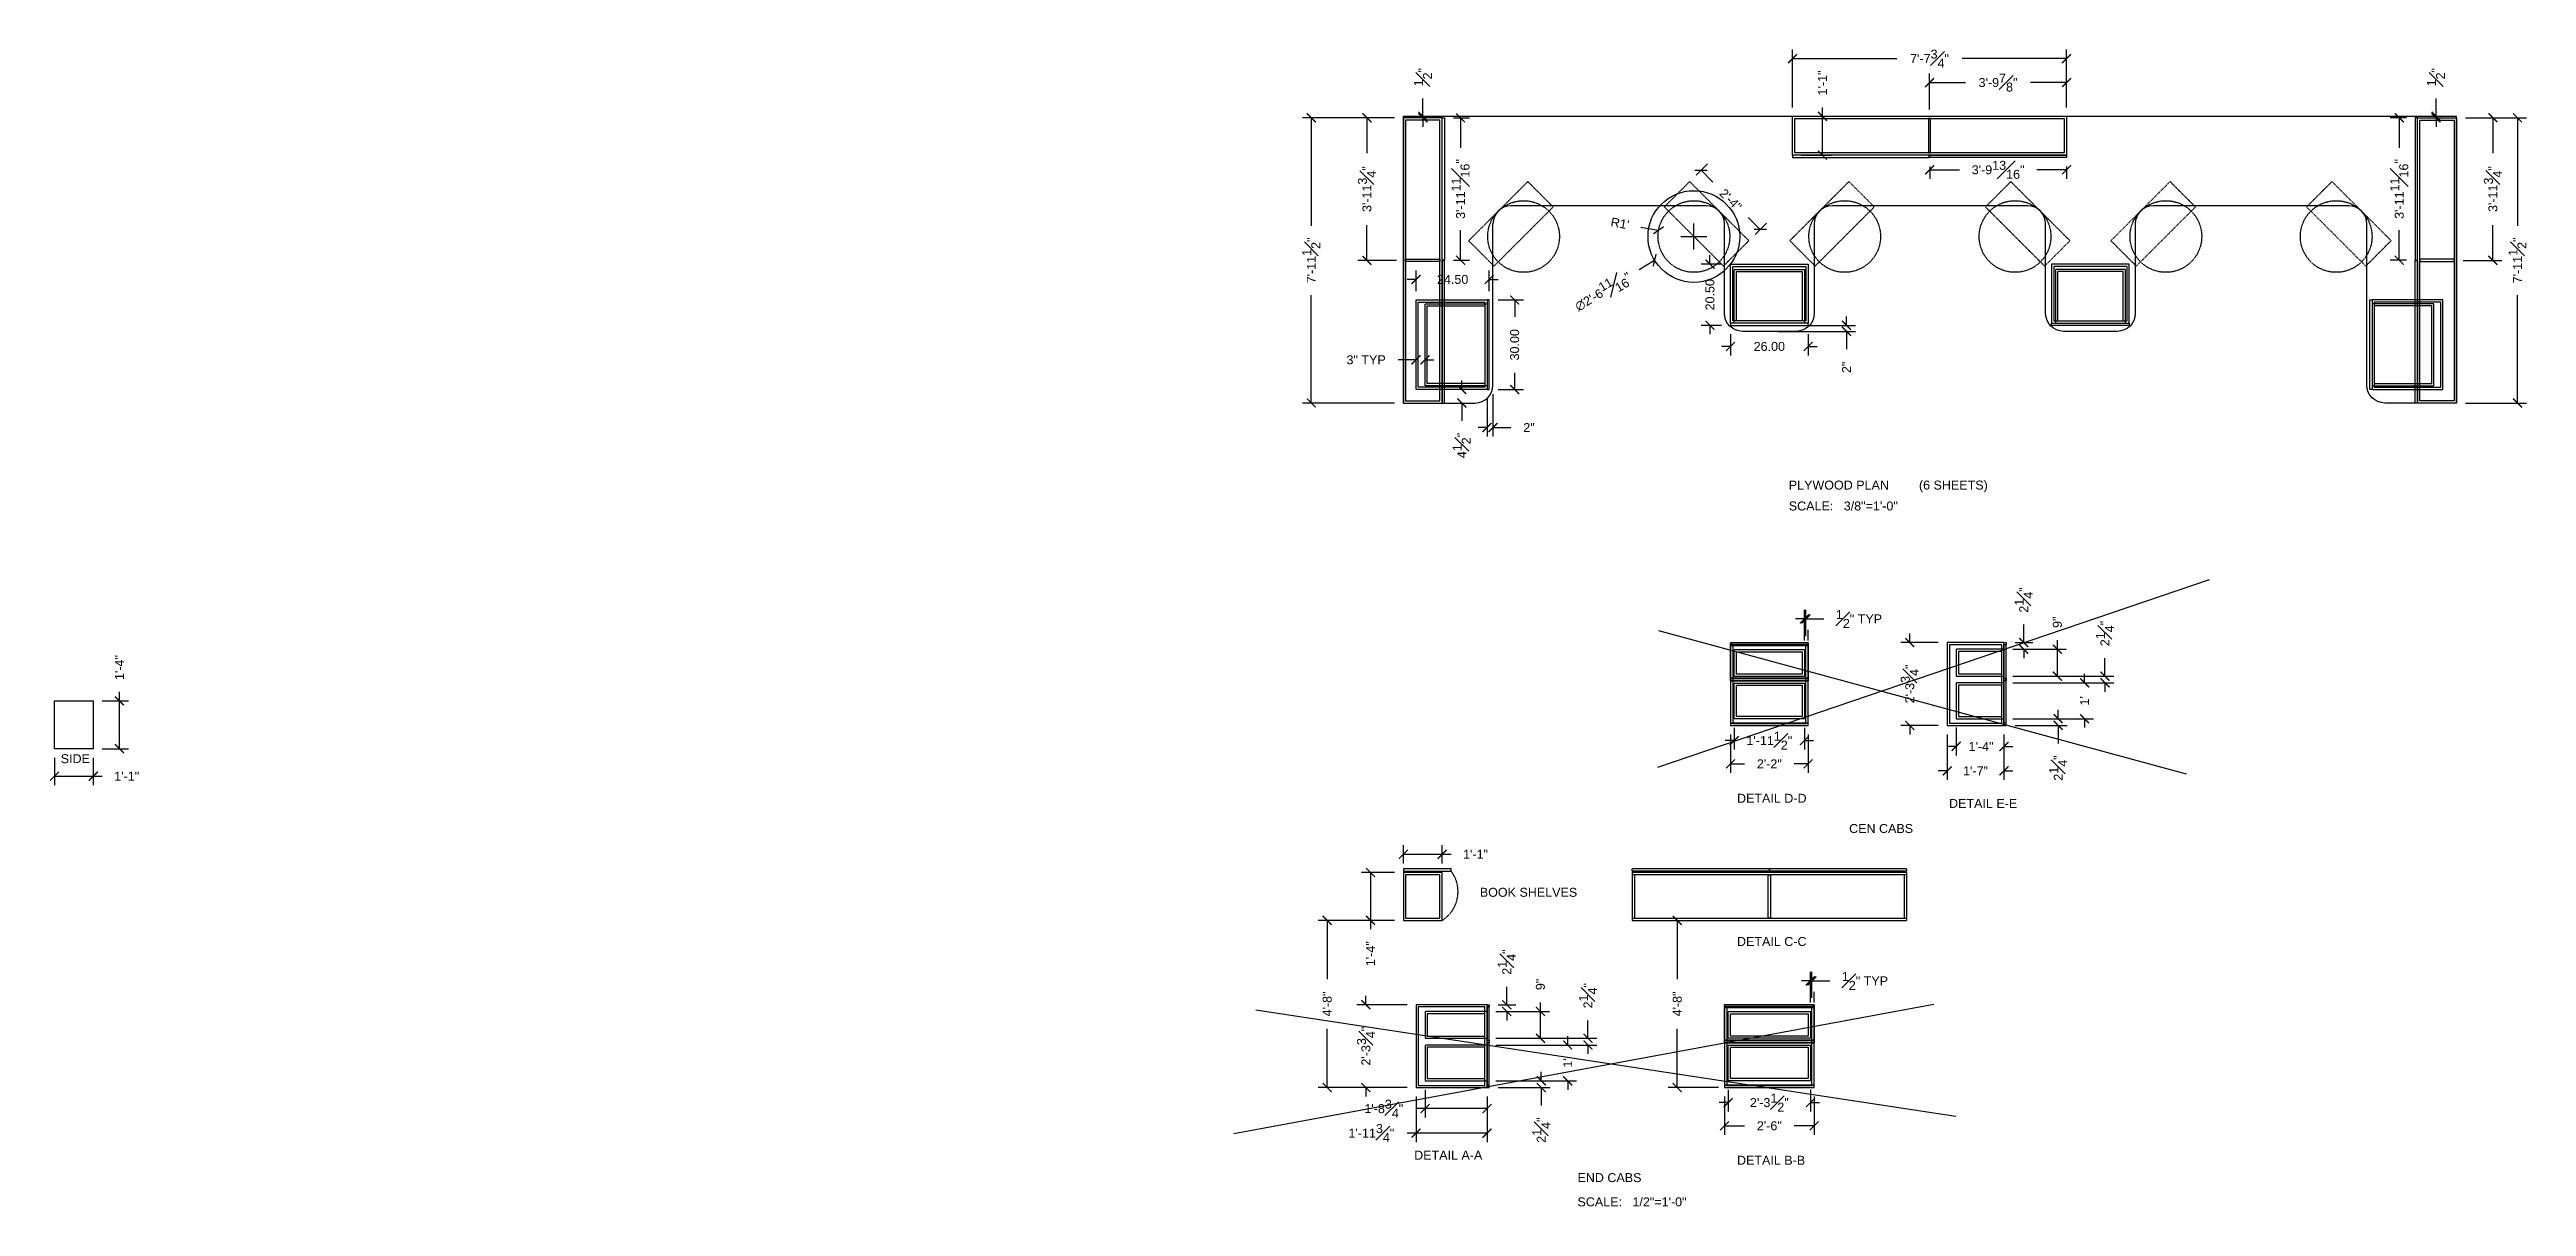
# Model space of a CAD drawing. Header units: inches. Extents: x -279 to 1033, y -836 to 289.
# Drawn here: x 62 to 891, y -507 to -120 of the extents above; entities that cross this region are included whole.
import ezdxf

# ---------------------------------------------------------------- set-up
doc = ezdxf.new("R2010")
doc.units = ezdxf.units.IN
doc.header["$LTSCALE"] = 0.5
doc.header["$MEASUREMENT"] = 0
doc.header["$PDMODE"] = 34
doc.linetypes.add('HIDDEN', pattern=[0.375, 0.25, -0.125])
doc.layers.get('0').update_dxf_attribs({"color": 1})
for name, color, linetype in [('Book Shelv', 111, 'Continuous'), ('Cabinets', 40, 'Continuous'), ('Cabinets_Hid', 160, 'HIDDEN'), ('Dim', 33, 'Continuous'), ('Hid', 3, 'HIDDEN'), ('Main', 9, 'Continuous'), ('Text', 30, 'Continuous')]:
    doc.layers.add(name, color=color, linetype=linetype)
doc.styles.add('Arial', font='ARIAL.TTF')
doc.styles.get("Standard").update_dxf_attribs({"font": 'simplex.shx'})
doc.dimstyles.get("Standard").update_dxf_attribs({"dimtxt": 0.18, "dimasz": 0.18, "dimexe": 0.0625, "dimexo": 0.0625, "dimgap": 0.09, "dimtad": 0, "dimtih": 1, "dimtoh": 1, "dimdec": 4, "dimzin": 0, "dimdsep": 46, "dimtxsty": 'Standard', "dimcen": 0.09, "dimclrt": 92, "dimadec": 0, "dimazin": 0, "dimtfac": 1, "dimtdec": 4, "dimtofl": 0, "dimtmove": 0, "dimatfit": 3, "dimfxl": 0, "dimtolj": 1, "dimtzin": 0, "dimarcsym": 0})

msp = doc.modelspace()

# ---------------------------------------------------------------- texts
at = {"layer": 'Text', "style": 'Arial'}
for s, p in [('PLYWOOD PLAN', (644.45096, -267.07919)), ('(6 SHEETS)', (688.0221, -267.07919)), ('SCALE:   3/8"=1\'-0"', (644.45096, -274.08291)), ('SIDE', (65.99888, -358.70712)), ('DETAIL D-D', (627.1162, -371.97481)), ('DETAIL E-E', (698.10368, -373.68606)), ('CEN CABS', (664.6484, -382.09265)), ('BOOK SHELVES', (541.02762, -403.45708)), ('DETAIL C-C', (627.1162, -419.9195)), ('DETAIL A-A', (519.05543, -491.48848)), ('END CABS', (573.72036, -499.00309)), ('DETAIL B-B', (627.1162, -493.19539)), ('SCALE:   1/2"=1\'-0"', (573.72036, -507.12551))]:
    msp.add_text(s, height=3, dxfattribs=at).set_placement(p)

# ---------------------------------------------------------------- blocks, each defined once
blk = doc.blocks.new('_ArchTick')
at = {"color": 0, "linetype": 'ByBlock', "const_width": 0.15}
blk.add_lwpolyline([(-0.5, -0.5), (0.5, 0.5)], dxfattribs=at)
blk = doc.blocks.new('*D23')
at = {"layer": 'Defpoints', "color": 0}
for p in [(519.69, -439.6), (502.9, -467.35), (519.69, -467.35)]:
    blk.add_point(p, dxfattribs=at)
at = {"layer": 'Dim', "color": 0, "lineweight": -2}
for p, q in [((502.9, -439.6), (502.9, -436.6)), ((516.69, -439.6), (499.9, -439.6)), ((516.69, -467.35), (499.9, -467.35)), ((502.9, -467.35), (502.9, -470.35))]:
    blk.add_line(p, q, dxfattribs=at)
at = {"layer": 'Dim', "color": 0, "lineweight": -2, "xscale": 3, "yscale": 3, "zscale": 3}
for p, rotation in [((502.9, -439.6), 270), ((502.9, -467.35), 90)]:
    blk.add_blockref('_ArchTick', p, dxfattribs=dict(at, rotation=rotation))
at = {"layer": 'Dim', "color": 92, "insert": (502.9, -453.48), "char_height": 3, "attachment_point": 5, "rotation": 90, "style": 'Arial'}
blk.add_mtext('\\A1;2\'-3{\\H1.000000x;\\S3#4;}"', dxfattribs=at)
blk = doc.blocks.new('*D24')
at = {"layer": 'Defpoints', "color": 0}
for p in [(519.69, -467.35), (543.44, -467.35), (543.44, -482.58)]:
    blk.add_point(p, dxfattribs=at)
at = {"layer": 'Dim', "color": 0, "lineweight": -2}
for p, q in [((519.69, -470.35), (519.69, -485.58)), ((543.44, -470.35), (543.44, -485.58)), ((519.69, -482.58), (516.69, -482.58)), ((543.44, -482.58), (519.69, -482.58))]:
    blk.add_line(p, q, dxfattribs=at)
at = {"layer": 'Dim', "color": 0, "lineweight": -2, "xscale": 3, "yscale": 3, "zscale": 3, "rotation": 180}
blk.add_blockref('_ArchTick', (519.69, -482.58), dxfattribs=at)
at = {"layer": 'Dim', "color": 0, "lineweight": -2, "xscale": 3, "yscale": 3, "zscale": 3}
blk.add_blockref('_ArchTick', (543.44, -482.58), dxfattribs=at)
at = {"layer": 'Dim', "color": 92, "insert": (504.73, -482.58), "char_height": 3, "attachment_point": 5, "style": 'Arial'}
blk.add_mtext('\\A1;1\'-11{\\H1.000000x;\\S3#4;}"', dxfattribs=at)
blk = doc.blocks.new('*D25')
at = {"layer": 'Defpoints', "color": 0}
for p in [(543.44, -465.1), (544.19, -467.35), (561.6, -465.1)]:
    blk.add_point(p, dxfattribs=at)
at = {"layer": 'Dim', "color": 0, "lineweight": -2}
for p, q in [((561.6, -465.1), (561.6, -462.1)), ((546.44, -465.1), (564.6, -465.1)), ((547.19, -467.35), (564.6, -467.35)), ((561.6, -467.35), (561.6, -473.35))]:
    blk.add_line(p, q, dxfattribs=at)
at = {"layer": 'Dim', "color": 0, "lineweight": -2, "xscale": 3, "yscale": 3, "zscale": 3}
for p, rotation in [((561.6, -465.1), 270), ((561.6, -467.35), 90)]:
    blk.add_blockref('_ArchTick', p, dxfattribs=dict(at, rotation=rotation))
at = {"layer": 'Dim', "color": 92, "insert": (561.6, -481.61), "char_height": 3, "attachment_point": 5, "rotation": 90, "style": 'Arial'}
blk.add_mtext('\\A1;2{\\H1.000000x;\\S1#4;}"', dxfattribs=at)
blk = doc.blocks.new('*D26')
at = {"layer": 'Defpoints', "color": 0}
for p in [(543.44, -453.1), (543.44, -465.1), (570.44, -465.1)]:
    blk.add_point(p, dxfattribs=at)
at = {"layer": 'Dim', "color": 0, "lineweight": -2}
for p, q in [((546.44, -453.1), (573.44, -453.1)), ((570.44, -453.1), (570.44, -450.1)), ((546.44, -465.1), (573.44, -465.1)), ((570.44, -465.1), (570.44, -468.1))]:
    blk.add_line(p, q, dxfattribs=at)
at = {"layer": 'Dim', "color": 0, "lineweight": -2, "xscale": 3, "yscale": 3, "zscale": 3}
for p, rotation in [((570.44, -453.1), 270), ((570.44, -465.1), 90)]:
    blk.add_blockref('_ArchTick', p, dxfattribs=dict(at, rotation=rotation))
at = {"layer": 'Dim', "color": 92, "insert": (570.44, -459.1), "char_height": 3, "attachment_point": 5, "rotation": 90, "style": 'Arial'}
blk.add_mtext("\\A1;1'", dxfattribs=at)
blk = doc.blocks.new('*D27')
at = {"layer": 'Defpoints', "color": 0}
for p in [(543.44, -450.85), (543.44, -453.1), (577.24, -453.1)]:
    blk.add_point(p, dxfattribs=at)
at = {"layer": 'Dim', "color": 0, "lineweight": -2}
for p, q in [((577.24, -450.85), (577.24, -444.85)), ((546.44, -450.85), (580.24, -450.85)), ((546.44, -453.1), (580.24, -453.1)), ((577.24, -453.1), (577.24, -456.1))]:
    blk.add_line(p, q, dxfattribs=at)
at = {"layer": 'Dim', "color": 0, "lineweight": -2, "xscale": 3, "yscale": 3, "zscale": 3}
for p, rotation in [((577.24, -450.85), 270), ((577.24, -453.1), 90)]:
    blk.add_blockref('_ArchTick', p, dxfattribs=dict(at, rotation=rotation))
at = {"layer": 'Dim', "color": 92, "insert": (577.24, -436.59), "char_height": 3, "attachment_point": 5, "rotation": 90, "style": 'Arial'}
blk.add_mtext('\\A1;2{\\H1.000000x;\\S1#4;}"', dxfattribs=at)
blk = doc.blocks.new('*D28')
at = {"layer": 'Defpoints', "color": 0}
for p in [(543.44, -441.85), (561.31, -441.85), (543.44, -450.85)]:
    blk.add_point(p, dxfattribs=at)
at = {"layer": 'Dim', "color": 0, "lineweight": -2}
for p, q in [((561.31, -441.85), (561.31, -438.85)), ((546.44, -441.85), (564.31, -441.85)), ((561.31, -450.85), (561.31, -441.85)), ((546.44, -450.85), (564.31, -450.85))]:
    blk.add_line(p, q, dxfattribs=at)
at = {"layer": 'Dim', "color": 0, "lineweight": -2, "xscale": 3, "yscale": 3, "zscale": 3}
for p, rotation in [((561.31, -441.85), 90), ((561.31, -450.85), 270)]:
    blk.add_blockref('_ArchTick', p, dxfattribs=dict(at, rotation=rotation))
at = {"layer": 'Dim', "color": 92, "insert": (561.31, -432.81), "char_height": 3, "attachment_point": 5, "rotation": 90, "style": 'Arial'}
blk.add_mtext('\\A1;9"', dxfattribs=at)
blk = doc.blocks.new('*D29')
at = {"layer": 'Defpoints', "color": 0}
for p in [(543.44, -441.85), (544.19, -439.6), (550.05, -439.6)]:
    blk.add_point(p, dxfattribs=at)
at = {"layer": 'Dim', "color": 0, "lineweight": -2}
for p, q in [((550.05, -439.6), (550.05, -433.6)), ((546.44, -441.85), (553.05, -441.85)), ((547.19, -439.6), (553.05, -439.6)), ((550.05, -441.85), (550.05, -444.85))]:
    blk.add_line(p, q, dxfattribs=at)
at = {"layer": 'Dim', "color": 0, "lineweight": -2, "xscale": 3, "yscale": 3, "zscale": 3}
for p, rotation in [((550.05, -439.6), 270), ((550.05, -441.85), 90)]:
    blk.add_blockref('_ArchTick', p, dxfattribs=dict(at, rotation=rotation))
at = {"layer": 'Dim', "color": 92, "insert": (550.05, -425.34), "char_height": 3, "attachment_point": 5, "rotation": 90, "style": 'Arial'}
blk.add_mtext('\\A1;2{\\H1.000000x;\\S1#4;}"', dxfattribs=at)
blk = doc.blocks.new('*D30')
at = {"layer": 'Defpoints', "color": 0}
for p in [(522.69, -465.1), (543.44, -467.35), (522.69, -474.4)]:
    blk.add_point(p, dxfattribs=at)
at = {"layer": 'Dim', "color": 0, "lineweight": -2}
for p, q in [((522.69, -468.1), (522.69, -477.4)), ((543.44, -470.35), (543.44, -477.4)), ((522.69, -474.4), (519.69, -474.4)), ((543.44, -474.4), (522.69, -474.4))]:
    blk.add_line(p, q, dxfattribs=at)
at = {"layer": 'Dim', "color": 0, "lineweight": -2, "xscale": 3, "yscale": 3, "zscale": 3, "rotation": 180}
blk.add_blockref('_ArchTick', (522.69, -474.4), dxfattribs=at)
at = {"layer": 'Dim', "color": 0, "lineweight": -2, "xscale": 3, "yscale": 3, "zscale": 3}
blk.add_blockref('_ArchTick', (543.44, -474.4), dxfattribs=at)
at = {"layer": 'Dim', "color": 92, "insert": (508.9, -474.4), "char_height": 3, "attachment_point": 5, "style": 'Arial'}
blk.add_mtext('\\A1;1\'-8{\\H1.000000x;\\S3#4;}"', dxfattribs=at)
blk = doc.blocks.new('*D34')
at = {"layer": 'Defpoints', "color": 0}
for p in [(622.94, -467.35), (652.94, -467.35), (622.94, -480.16)]:
    blk.add_point(p, dxfattribs=at)
at = {"layer": 'Dim', "color": 0, "lineweight": -2}
for p, q in [((622.94, -470.35), (622.94, -483.16)), ((652.94, -470.35), (652.94, -483.16)), ((622.94, -480.16), (629.6, -480.16)), ((652.94, -480.16), (646.27, -480.16))]:
    blk.add_line(p, q, dxfattribs=at)
at = {"layer": 'Dim', "color": 0, "lineweight": -2, "xscale": 3, "yscale": 3, "zscale": 3, "rotation": 180}
blk.add_blockref('_ArchTick', (622.94, -480.16), dxfattribs=at)
at = {"layer": 'Dim', "color": 0, "lineweight": -2, "xscale": 3, "yscale": 3, "zscale": 3}
blk.add_blockref('_ArchTick', (652.94, -480.16), dxfattribs=at)
at = {"layer": 'Dim', "color": 92, "insert": (637.94, -480.16), "char_height": 3, "attachment_point": 5, "style": 'Arial'}
blk.add_mtext('\\A1;2\'-6"', dxfattribs=at)
blk = doc.blocks.new('*D35')
at = {"layer": 'Defpoints', "color": 0}
for p in [(624.19, -465.1), (651.69, -465.1), (651.69, -472.39)]:
    blk.add_point(p, dxfattribs=at)
at = {"layer": 'Dim', "color": 0, "lineweight": -2}
for p, q in [((624.19, -472.39), (621.19, -472.39)), ((624.19, -468.1), (624.19, -475.39)), ((651.69, -468.1), (651.69, -475.39)), ((651.69, -472.39), (654.69, -472.39))]:
    blk.add_line(p, q, dxfattribs=at)
at = {"layer": 'Dim', "color": 0, "lineweight": -2, "xscale": 3, "yscale": 3, "zscale": 3}
blk.add_blockref('_ArchTick', (624.19, -472.39), dxfattribs=at)
at = {"layer": 'Dim', "color": 0, "lineweight": -2, "xscale": 3, "yscale": 3, "zscale": 3, "rotation": 180}
blk.add_blockref('_ArchTick', (651.69, -472.39), dxfattribs=at)
at = {"layer": 'Dim', "color": 92, "insert": (637.94, -472.39), "char_height": 3, "attachment_point": 5, "style": 'Arial'}
blk.add_mtext('\\A1;2\'-3{\\H1.000000x;\\S1#2;}"', dxfattribs=at)
blk = doc.blocks.new('*D37')
at = {"layer": 'Defpoints', "color": 0}
for p in [(515.44, -411.35), (489.95, -467.35), (519.69, -467.35)]:
    blk.add_point(p, dxfattribs=at)
at = {"layer": 'Dim', "color": 0, "lineweight": -2}
for p, q in [((512.44, -411.35), (486.95, -411.35)), ((489.95, -411.35), (489.95, -430.99)), ((489.95, -467.35), (489.95, -447.72)), ((516.69, -467.35), (486.95, -467.35))]:
    blk.add_line(p, q, dxfattribs=at)
at = {"layer": 'Dim', "color": 0, "lineweight": -2, "xscale": 3, "yscale": 3, "zscale": 3}
for p, rotation in [((489.95, -411.35), 90), ((489.95, -467.35), 270)]:
    blk.add_blockref('_ArchTick', p, dxfattribs=dict(at, rotation=rotation))
at = {"layer": 'Dim', "color": 92, "insert": (489.95, -439.35), "char_height": 3, "attachment_point": 5, "rotation": 90, "style": 'Arial'}
blk.add_mtext('\\A1;4\'-8"', dxfattribs=at)
blk = doc.blocks.new('*D38')
at = {"layer": 'Defpoints', "color": 0}
for p in [(515.44, -395.35), (504.45, -411.35), (515.44, -411.35)]:
    blk.add_point(p, dxfattribs=at)
at = {"layer": 'Dim', "color": 0, "lineweight": -2}
for p, q in [((512.44, -395.35), (501.45, -395.35)), ((504.45, -395.35), (504.45, -411.35)), ((512.44, -411.35), (501.45, -411.35)), ((504.45, -411.35), (504.45, -414.35))]:
    blk.add_line(p, q, dxfattribs=at)
at = {"layer": 'Dim', "color": 0, "lineweight": -2, "xscale": 3, "yscale": 3, "zscale": 3}
for p, rotation in [((504.45, -395.35), 90), ((504.45, -411.35), 270)]:
    blk.add_blockref('_ArchTick', p, dxfattribs=dict(at, rotation=rotation))
at = {"layer": 'Dim', "color": 92, "insert": (504.45, -422.52), "char_height": 3, "attachment_point": 5, "rotation": 90, "style": 'Arial'}
blk.add_mtext('\\A1;1\'-4"', dxfattribs=at)
blk = doc.blocks.new('*D39')
at = {"layer": 'Defpoints', "color": 0}
for p in [(528.44, -389.22), (515.44, -395.35), (528.44, -395.35)]:
    blk.add_point(p, dxfattribs=at)
at = {"layer": 'Dim', "color": 0, "lineweight": -2}
for p, q in [((515.44, -392.35), (515.44, -386.22)), ((515.44, -389.22), (528.44, -389.22)), ((528.44, -392.35), (528.44, -386.22)), ((528.44, -389.22), (531.44, -389.22))]:
    blk.add_line(p, q, dxfattribs=at)
at = {"layer": 'Dim', "color": 0, "lineweight": -2, "xscale": 3, "yscale": 3, "zscale": 3, "rotation": 180}
blk.add_blockref('_ArchTick', (515.44, -389.22), dxfattribs=at)
at = {"layer": 'Dim', "color": 0, "lineweight": -2, "xscale": 3, "yscale": 3, "zscale": 3}
blk.add_blockref('_ArchTick', (528.44, -389.22), dxfattribs=at)
at = {"layer": 'Dim', "color": 92, "insert": (539.6, -389.22), "char_height": 3, "attachment_point": 5, "style": 'Arial'}
blk.add_mtext('\\A1;1\'-1"', dxfattribs=at)
blk = doc.blocks.new('*D48')
at = {"layer": 'Defpoints', "color": 0}
for p in [(624.94, -346.13), (650.94, -346.13), (624.94, -358.94)]:
    blk.add_point(p, dxfattribs=at)
at = {"layer": 'Dim', "color": 0, "lineweight": -2}
for p, q in [((624.94, -349.13), (624.94, -361.94)), ((650.94, -349.13), (650.94, -361.94)), ((624.94, -358.94), (629.6, -358.94)), ((650.94, -358.94), (646.27, -358.94))]:
    blk.add_line(p, q, dxfattribs=at)
at = {"layer": 'Dim', "color": 0, "lineweight": -2, "xscale": 3, "yscale": 3, "zscale": 3, "rotation": 180}
blk.add_blockref('_ArchTick', (624.94, -358.94), dxfattribs=at)
at = {"layer": 'Dim', "color": 0, "lineweight": -2, "xscale": 3, "yscale": 3, "zscale": 3}
blk.add_blockref('_ArchTick', (650.94, -358.94), dxfattribs=at)
at = {"layer": 'Dim', "color": 92, "insert": (637.94, -358.94), "char_height": 3, "attachment_point": 5, "style": 'Arial'}
blk.add_mtext('\\A1;2\'-2"', dxfattribs=at)
blk = doc.blocks.new('*D49')
at = {"layer": 'Defpoints', "color": 0}
for p in [(626.19, -343.88), (649.69, -343.88), (649.69, -351.16)]:
    blk.add_point(p, dxfattribs=at)
at = {"layer": 'Dim', "color": 0, "lineweight": -2}
for p, q in [((626.19, -346.88), (626.19, -354.16)), ((649.69, -346.88), (649.69, -354.16)), ((626.19, -351.16), (623.19, -351.16)), ((649.69, -351.16), (652.69, -351.16))]:
    blk.add_line(p, q, dxfattribs=at)
at = {"layer": 'Dim', "color": 0, "lineweight": -2, "xscale": 3, "yscale": 3, "zscale": 3}
blk.add_blockref('_ArchTick', (626.19, -351.16), dxfattribs=at)
at = {"layer": 'Dim', "color": 0, "lineweight": -2, "xscale": 3, "yscale": 3, "zscale": 3, "rotation": 180}
blk.add_blockref('_ArchTick', (649.69, -351.16), dxfattribs=at)
at = {"layer": 'Dim', "color": 92, "insert": (637.94, -351.16), "char_height": 3, "attachment_point": 5, "style": 'Arial'}
blk.add_mtext('\\A1;1\'-11{\\H1.000000x;\\S1#2;}"', dxfattribs=at)
blk = doc.blocks.new('*D54')
at = {"layer": 'Defpoints', "color": 0}
for p in [(697.48, -318.32), (684.95, -346.07), (697.48, -346.07)]:
    blk.add_point(p, dxfattribs=at)
at = {"layer": 'Dim', "color": 0, "lineweight": -2}
for p, q in [((694.48, -318.32), (681.95, -318.32)), ((684.95, -318.32), (684.95, -315.32)), ((694.48, -346.07), (681.95, -346.07)), ((684.95, -346.07), (684.95, -349.07))]:
    blk.add_line(p, q, dxfattribs=at)
at = {"layer": 'Dim', "color": 0, "lineweight": -2, "xscale": 3, "yscale": 3, "zscale": 3}
for p, rotation in [((684.95, -318.32), 270), ((684.95, -346.07), 90)]:
    blk.add_blockref('_ArchTick', p, dxfattribs=dict(at, rotation=rotation))
at = {"layer": 'Dim', "color": 92, "insert": (684.95, -332.19), "char_height": 3, "attachment_point": 5, "rotation": 90, "style": 'Arial'}
blk.add_mtext('\\A1;2\'-3{\\H1.000000x;\\S3#4;}"', dxfattribs=at)
blk = doc.blocks.new('*D55')
at = {"layer": 'Defpoints', "color": 0}
for p in [(697.48, -346.07), (716.48, -346.07), (716.48, -361.29)]:
    blk.add_point(p, dxfattribs=at)
at = {"layer": 'Dim', "color": 0, "lineweight": -2}
for p, q in [((697.48, -349.07), (697.48, -364.29)), ((716.48, -349.07), (716.48, -364.29)), ((697.48, -361.29), (694.48, -361.29)), ((716.48, -361.29), (719.48, -361.29))]:
    blk.add_line(p, q, dxfattribs=at)
at = {"layer": 'Dim', "color": 0, "lineweight": -2, "xscale": 3, "yscale": 3, "zscale": 3}
blk.add_blockref('_ArchTick', (697.48, -361.29), dxfattribs=at)
at = {"layer": 'Dim', "color": 0, "lineweight": -2, "xscale": 3, "yscale": 3, "zscale": 3, "rotation": 180}
blk.add_blockref('_ArchTick', (716.48, -361.29), dxfattribs=at)
at = {"layer": 'Dim', "color": 92, "insert": (706.98, -361.29), "char_height": 3, "attachment_point": 5, "style": 'Arial'}
blk.add_mtext('\\A1;1\'-7"', dxfattribs=at)
blk = doc.blocks.new('*D50')
at = {"layer": 'Defpoints', "color": 0}
for p in [(716.48, -343.82), (717.23, -346.07), (734.64, -343.82)]:
    blk.add_point(p, dxfattribs=at)
at = {"layer": 'Dim', "color": 0, "lineweight": -2}
for p, q in [((719.48, -343.82), (737.64, -343.82)), ((720.23, -346.07), (737.64, -346.07)), ((734.64, -343.82), (734.64, -340.82)), ((734.64, -346.07), (734.64, -352.07))]:
    blk.add_line(p, q, dxfattribs=at)
at = {"layer": 'Dim', "color": 0, "lineweight": -2, "xscale": 3, "yscale": 3, "zscale": 3}
for p, rotation in [((734.64, -343.82), 270), ((734.64, -346.07), 90)]:
    blk.add_blockref('_ArchTick', p, dxfattribs=dict(at, rotation=rotation))
at = {"layer": 'Dim', "color": 92, "insert": (734.64, -360.33), "char_height": 3, "attachment_point": 5, "rotation": 90, "style": 'Arial'}
blk.add_mtext('\\A1;2{\\H1.000000x;\\S1#4;}"', dxfattribs=at)
blk = doc.blocks.new('*D51')
at = {"layer": 'Defpoints', "color": 0}
for p in [(716.48, -331.82), (716.48, -343.82), (743.49, -343.82)]:
    blk.add_point(p, dxfattribs=at)
at = {"layer": 'Dim', "color": 0, "lineweight": -2}
for p, q in [((743.49, -331.82), (743.49, -328.82)), ((719.48, -331.82), (746.49, -331.82)), ((719.48, -343.82), (746.49, -343.82)), ((743.49, -343.82), (743.49, -346.82))]:
    blk.add_line(p, q, dxfattribs=at)
at = {"layer": 'Dim', "color": 0, "lineweight": -2, "xscale": 3, "yscale": 3, "zscale": 3}
for p, rotation in [((743.49, -331.82), 270), ((743.49, -343.82), 90)]:
    blk.add_blockref('_ArchTick', p, dxfattribs=dict(at, rotation=rotation))
at = {"layer": 'Dim', "color": 92, "insert": (743.49, -337.82), "char_height": 3, "attachment_point": 5, "rotation": 90, "style": 'Arial'}
blk.add_mtext("\\A1;1'", dxfattribs=at)
blk = doc.blocks.new('*D52')
at = {"layer": 'Defpoints', "color": 0}
for p in [(716.48, -329.57), (716.48, -331.82), (750.28, -331.82)]:
    blk.add_point(p, dxfattribs=at)
at = {"layer": 'Dim', "color": 0, "lineweight": -2}
for p, q in [((719.48, -329.57), (753.28, -329.57)), ((750.28, -329.57), (750.28, -323.57)), ((719.48, -331.82), (753.28, -331.82)), ((750.28, -331.82), (750.28, -334.82))]:
    blk.add_line(p, q, dxfattribs=at)
at = {"layer": 'Dim', "color": 0, "lineweight": -2, "xscale": 3, "yscale": 3, "zscale": 3}
for p, rotation in [((750.28, -329.57), 270), ((750.28, -331.82), 90)]:
    blk.add_blockref('_ArchTick', p, dxfattribs=dict(at, rotation=rotation))
at = {"layer": 'Dim', "color": 92, "insert": (750.28, -315.31), "char_height": 3, "attachment_point": 5, "rotation": 90, "style": 'Arial'}
blk.add_mtext('\\A1;2{\\H1.000000x;\\S1#4;}"', dxfattribs=at)
blk = doc.blocks.new('*D53')
at = {"layer": 'Defpoints', "color": 0}
for p in [(716.48, -320.57), (734.36, -320.57), (716.48, -329.57)]:
    blk.add_point(p, dxfattribs=at)
at = {"layer": 'Dim', "color": 0, "lineweight": -2}
for p, q in [((719.48, -320.57), (737.36, -320.57)), ((734.36, -320.57), (734.36, -317.57)), ((734.36, -329.57), (734.36, -320.57)), ((719.48, -329.57), (737.36, -329.57))]:
    blk.add_line(p, q, dxfattribs=at)
at = {"layer": 'Dim', "color": 0, "lineweight": -2, "xscale": 3, "yscale": 3, "zscale": 3}
for p, rotation in [((734.36, -320.57), 90), ((734.36, -329.57), 270)]:
    blk.add_blockref('_ArchTick', p, dxfattribs=dict(at, rotation=rotation))
at = {"layer": 'Dim', "color": 92, "insert": (734.36, -311.52), "char_height": 3, "attachment_point": 5, "rotation": 90, "style": 'Arial'}
blk.add_mtext('\\A1;9"', dxfattribs=at)
blk = doc.blocks.new('*D56')
at = {"layer": 'Defpoints', "color": 0}
for p in [(700.48, -343.82), (716.48, -346.07), (700.48, -353.11)]:
    blk.add_point(p, dxfattribs=at)
at = {"layer": 'Dim', "color": 0, "lineweight": -2}
for p, q in [((700.48, -346.82), (700.48, -356.11)), ((700.48, -353.11), (697.48, -353.11)), ((716.48, -349.07), (716.48, -356.11)), ((716.48, -353.11), (719.48, -353.11))]:
    blk.add_line(p, q, dxfattribs=at)
at = {"layer": 'Dim', "color": 0, "lineweight": -2, "xscale": 3, "yscale": 3, "zscale": 3}
blk.add_blockref('_ArchTick', (700.48, -353.11), dxfattribs=at)
at = {"layer": 'Dim', "color": 0, "lineweight": -2, "xscale": 3, "yscale": 3, "zscale": 3, "rotation": 180}
blk.add_blockref('_ArchTick', (716.48, -353.11), dxfattribs=at)
at = {"layer": 'Dim', "color": 92, "insert": (708.81, -353.11), "char_height": 3, "attachment_point": 5, "style": 'Arial'}
blk.add_mtext('\\A1;1\'-4"', dxfattribs=at)
blk = doc.blocks.new('*D57')
at = {"layer": 'Defpoints', "color": 0}
for p in [(716.48, -320.57), (717.23, -318.32), (723.1, -318.32)]:
    blk.add_point(p, dxfattribs=at)
at = {"layer": 'Dim', "color": 0, "lineweight": -2}
for p, q in [((723.1, -318.32), (723.1, -312.32)), ((719.48, -320.57), (726.1, -320.57)), ((720.23, -318.32), (726.1, -318.32)), ((723.1, -320.57), (723.1, -323.57))]:
    blk.add_line(p, q, dxfattribs=at)
at = {"layer": 'Dim', "color": 0, "lineweight": -2, "xscale": 3, "yscale": 3, "zscale": 3}
for p, rotation in [((723.1, -318.32), 270), ((723.1, -320.57), 90)]:
    blk.add_blockref('_ArchTick', p, dxfattribs=dict(at, rotation=rotation))
at = {"layer": 'Dim', "color": 92, "insert": (723.1, -304.06), "char_height": 3, "attachment_point": 5, "rotation": 90, "style": 'Arial'}
blk.add_mtext('\\A1;2{\\H1.000000x;\\S1#4;}"', dxfattribs=at)
blk = doc.blocks.new('*D75')
at = {"layer": 'Defpoints', "color": 0}
for p in [(607.13, -411.35), (607.13, -467.35), (623.94, -467.35)]:
    blk.add_point(p, dxfattribs=at)
at = {"layer": 'Dim', "color": 0, "lineweight": -2}
for p, q in [((607.13, -411.35), (607.13, -430.99)), ((607.13, -467.35), (607.13, -447.72)), ((620.94, -467.35), (604.13, -467.35))]:
    blk.add_line(p, q, dxfattribs=at)
at = {"layer": 'Dim', "color": 0, "lineweight": -2, "xscale": 3, "yscale": 3, "zscale": 3}
for p, rotation in [((607.13, -411.35), 90), ((607.13, -467.35), 270)]:
    blk.add_blockref('_ArchTick', p, dxfattribs=dict(at, rotation=rotation))
at = {"layer": 'Dim', "color": 92, "insert": (607.13, -439.35), "char_height": 3, "attachment_point": 5, "rotation": 90, "style": 'Arial'}
blk.add_mtext('\\A1;4\'-8"', dxfattribs=at)
blk = doc.blocks.new('*D107')
at = {"layer": 'Defpoints', "color": 0}
for p in [(650.19, -310.4), (649.69, -320.63), (650.19, -319.13)]:
    blk.add_point(p, dxfattribs=at)
at = {"layer": 'Dim', "color": 0, "lineweight": -2}
for p, q in [((649.69, -310.4), (646.69, -310.4)), ((649.69, -317.63), (649.69, -307.4)), ((650.19, -316.13), (650.19, -307.4)), ((650.19, -310.4), (656.19, -310.4))]:
    blk.add_line(p, q, dxfattribs=at)
at = {"layer": 'Dim', "color": 0, "lineweight": -2, "xscale": 3, "yscale": 3, "zscale": 3}
blk.add_blockref('_ArchTick', (649.69, -310.4), dxfattribs=at)
at = {"layer": 'Dim', "color": 0, "lineweight": -2, "xscale": 3, "yscale": 3, "zscale": 3, "rotation": 180}
blk.add_blockref('_ArchTick', (650.19, -310.4), dxfattribs=at)
at = {"layer": 'Dim', "color": 92, "insert": (667.96, -310.4), "char_height": 3, "attachment_point": 5, "style": 'Arial'}
blk.add_mtext('\\A1;{\\H1.000000x;\\S1#2;}" TYP', dxfattribs=at)
blk = doc.blocks.new('*D108')
at = {"layer": 'Defpoints', "color": 0}
for p in [(652.19, -431.62), (651.69, -441.85), (652.19, -440.35)]:
    blk.add_point(p, dxfattribs=at)
at = {"layer": 'Dim', "color": 0, "lineweight": -2}
for p, q in [((651.69, -438.85), (651.69, -428.62)), ((652.19, -437.35), (652.19, -428.62)), ((651.69, -431.62), (648.69, -431.62)), ((652.19, -431.62), (658.19, -431.62))]:
    blk.add_line(p, q, dxfattribs=at)
at = {"layer": 'Dim', "color": 0, "lineweight": -2, "xscale": 3, "yscale": 3, "zscale": 3}
blk.add_blockref('_ArchTick', (651.69, -431.62), dxfattribs=at)
at = {"layer": 'Dim', "color": 0, "lineweight": -2, "xscale": 3, "yscale": 3, "zscale": 3, "rotation": 180}
blk.add_blockref('_ArchTick', (652.19, -431.62), dxfattribs=at)
at = {"layer": 'Dim', "color": 92, "insert": (669.96, -431.62), "char_height": 3, "attachment_point": 5, "style": 'Arial'}
blk.add_mtext('\\A1;{\\H1.000000x;\\S1#2;}" TYP', dxfattribs=at)
blk = doc.blocks.new('*D110')
at = {"layer": 'Defpoints', "color": 0}
for p in [(76.91, -337.87), (85.65, -337.87), (76.91, -353.87)]:
    blk.add_point(p, dxfattribs=at)
at = {"layer": 'Dim', "color": 0, "lineweight": -2}
for p, q in [((79.91, -337.87), (88.65, -337.87)), ((85.65, -337.87), (85.65, -334.87)), ((85.65, -353.87), (85.65, -337.87)), ((79.91, -353.87), (88.65, -353.87))]:
    blk.add_line(p, q, dxfattribs=at)
at = {"layer": 'Dim', "color": 0, "lineweight": -2, "xscale": 3, "yscale": 3, "zscale": 3}
for p, rotation in [((85.65, -337.87), 90), ((85.65, -353.87), 270)]:
    blk.add_blockref('_ArchTick', p, dxfattribs=dict(at, rotation=rotation))
at = {"layer": 'Dim', "color": 92, "insert": (85.65, -326.71), "char_height": 3, "attachment_point": 5, "rotation": 90, "style": 'Arial'}
blk.add_mtext('\\A1;1\'-4"', dxfattribs=at)
blk = doc.blocks.new('*D111')
at = {"layer": 'Defpoints', "color": 0}
for p in [(63.91, -353.87), (76.91, -353.87), (76.91, -363.07)]:
    blk.add_point(p, dxfattribs=at)
at = {"layer": 'Dim', "color": 0, "lineweight": -2}
for p, q in [((63.91, -356.87), (63.91, -366.07)), ((63.91, -363.07), (76.91, -363.07)), ((76.91, -356.87), (76.91, -366.07)), ((76.91, -363.07), (79.91, -363.07))]:
    blk.add_line(p, q, dxfattribs=at)
at = {"layer": 'Dim', "color": 0, "lineweight": -2, "xscale": 3, "yscale": 3, "zscale": 3, "rotation": 180}
blk.add_blockref('_ArchTick', (63.91, -363.07), dxfattribs=at)
at = {"layer": 'Dim', "color": 0, "lineweight": -2, "xscale": 3, "yscale": 3, "zscale": 3}
blk.add_blockref('_ArchTick', (76.91, -363.07), dxfattribs=at)
at = {"layer": 'Dim', "color": 92, "insert": (88.08, -363.07), "char_height": 3, "attachment_point": 5, "style": 'Arial'}
blk.add_mtext('\\A1;1\'-1"', dxfattribs=at)
blk = doc.blocks.new('*D161')
at = {"layer": 'Defpoints', "color": 0}
for p in [(4.25, -81.55), (4.25, -81.55), (7.25, -81.55)]:
    blk.add_point(p, dxfattribs=at)
at = {"layer": 'Dim', "color": 0, "lineweight": -2}
for p, q in [((4.25, -81.55), (-1.75, -81.55)), ((7.25, -81.55), (10.25, -81.55))]:
    blk.add_line(p, q, dxfattribs=at)
at = {"layer": 'Dim', "color": 0, "lineweight": -2, "xscale": 3, "yscale": 3, "zscale": 3}
blk.add_blockref('_ArchTick', (4.25, -81.55), dxfattribs=at)
at = {"layer": 'Dim', "color": 0, "lineweight": -2, "xscale": 3, "yscale": 3, "zscale": 3, "rotation": 180}
blk.add_blockref('_ArchTick', (7.25, -81.55), dxfattribs=at)
at = {"layer": 'Dim', "color": 92, "insert": (-12.46, -81.55), "char_height": 3, "attachment_point": 5, "style": 'Arial'}
blk.add_mtext('\\A1;3" TYP', dxfattribs=at)
blk = doc.blocks.new('*D162')
at = {"layer": 'Defpoints', "color": 0}
for p in [(17.56, -96), (19.56, -91.5), (19.56, -96)]:
    blk.add_point(p, dxfattribs=at)
at = {"layer": 'Dim', "color": 0, "lineweight": -2}
for p, q in [((19.56, -91.5), (19.56, -88.5)), ((19.56, -96), (19.56, -102)), ((20.56, -96), (22.56, -96))]:
    blk.add_line(p, q, dxfattribs=at)
at = {"layer": 'Dim', "color": 0, "lineweight": -2, "xscale": 3, "yscale": 3, "zscale": 3}
for p, rotation in [((19.56, -91.5), 270), ((19.56, -96), 90)]:
    blk.add_blockref('_ArchTick', p, dxfattribs=dict(at, rotation=rotation))
at = {"layer": 'Dim', "color": 92, "insert": (19.56, -110.25), "char_height": 3, "attachment_point": 5, "rotation": 90, "style": 'Arial'}
blk.add_mtext('\\A1;4{\\H1.000000x;\\S1#2;}"', dxfattribs=at)
blk = doc.blocks.new('*D163')
at = {"layer": 'Defpoints', "color": 0}
for p in [(30, -90), (28, -91.5), (30, -104.22)]:
    blk.add_point(p, dxfattribs=at)
at = {"layer": 'Dim', "color": 0, "lineweight": -2}
for p, q in [((28, -94.5), (28, -107.22)), ((30, -93), (30, -107.22)), ((28, -104.22), (25, -104.22)), ((30, -104.22), (36, -104.22))]:
    blk.add_line(p, q, dxfattribs=at)
at = {"layer": 'Dim', "color": 0, "lineweight": -2, "xscale": 3, "yscale": 3, "zscale": 3}
blk.add_blockref('_ArchTick', (28, -104.22), dxfattribs=at)
at = {"layer": 'Dim', "color": 0, "lineweight": -2, "xscale": 3, "yscale": 3, "zscale": 3, "rotation": 180}
blk.add_blockref('_ArchTick', (30, -104.22), dxfattribs=at)
at = {"layer": 'Dim', "color": 92, "insert": (42.07, -104.22), "char_height": 3, "attachment_point": 5, "style": 'Arial'}
blk.add_mtext('\\A1;2"', dxfattribs=at)
blk = doc.blocks.new('*D164')
at = {"layer": 'Defpoints', "color": 0}
for p in [(95.84, -21.86), (119.45, -37.85), (115.64, -41.66)]:
    blk.add_point(p, dxfattribs=at)
at = {"layer": 'Dim', "color": 0, "lineweight": -2}
for p, q in [((97.96, -19.74), (101.77, -15.93)), ((99.65, -18.05), (103.65, -22.06)), ((119.45, -37.85), (115.44, -33.85)), ((117.76, -39.54), (121.57, -35.73))]:
    blk.add_line(p, q, dxfattribs=at)
at = {"layer": 'Dim', "color": 0, "lineweight": -2, "xscale": 3, "yscale": 3, "zscale": 3}
for p, rotation in [((99.65, -18.05), 135.0000000000002), ((119.45, -37.85), 315.0000000000002)]:
    blk.add_blockref('_ArchTick', p, dxfattribs=dict(at, rotation=rotation))
at = {"layer": 'Dim', "color": 92, "insert": (109.55, -27.95), "char_height": 3, "attachment_point": 5, "rotation": 315, "style": 'Arial'}
blk.add_mtext('\\A1;2\'-4"', dxfattribs=at)
blk = doc.blocks.new('*D165')
at = {"layer": 'Defpoints', "color": 0}
for p in [(85.44, -38.14), (97.26, -40.24)]:
    blk.add_point(p, dxfattribs=at)
at = {"layer": 'Dim', "color": 0, "lineweight": -2}
for p, q in [((79.54, -37.09), (85.44, -38.14)), ((92.94, -40.24), (101.58, -40.24)), ((97.26, -44.56), (97.26, -35.92))]:
    blk.add_line(p, q, dxfattribs=at)
at = {"layer": 'Dim', "color": 0, "lineweight": -2, "xscale": 3, "yscale": 3, "zscale": 3, "rotation": 349.9126041629724}
blk.add_blockref('_ArchTick', (85.44, -38.14), dxfattribs=at)
at = {"layer": 'Dim', "color": 92, "insert": (72.51, -35.84), "char_height": 3, "attachment_point": 5, "rotation": 349.9126, "style": 'Arial'}
blk.add_mtext("\\A1;R1'", dxfattribs=at)
blk = doc.blocks.new('*D140')
at = {"layer": 'Defpoints', "color": 0}
for p in [(352.5, -0.5), (351.75, -48.25), (364.71, -48.25)]:
    blk.add_point(p, dxfattribs=at)
at = {"layer": 'Dim', "color": 0, "lineweight": -2}
for p, q in [((355.5, -0.5), (367.71, -0.5)), ((364.71, -0.5), (364.71, -12.28)), ((364.71, -48.25), (364.71, -36.47)), ((354.75, -48.25), (367.71, -48.25))]:
    blk.add_line(p, q, dxfattribs=at)
at = {"layer": 'Dim', "color": 0, "lineweight": -2, "xscale": 3, "yscale": 3, "zscale": 3}
for p, rotation in [((364.71, -0.5), 90), ((364.71, -48.25), 270)]:
    blk.add_blockref('_ArchTick', p, dxfattribs=dict(at, rotation=rotation))
at = {"layer": 'Dim', "color": 92, "insert": (364.71, -24.37), "char_height": 3, "attachment_point": 5, "rotation": 90, "style": 'Arial'}
blk.add_mtext('\\A1;3\'-11{\\H1.000000x;\\S3#4;}"', dxfattribs=at)
blk = doc.blocks.new('*D144')
at = {"layer": 'Defpoints', "color": 0}
for p in [(222, 19.33), (130.25, 0), (222, 0)]:
    blk.add_point(p, dxfattribs=at)
at = {"layer": 'Dim', "color": 0, "lineweight": -2}
for p, q in [((130.25, 3), (130.25, 22.33)), ((130.25, 19.33), (165.21, 19.33)), ((222, 19.33), (187.04, 19.33)), ((222, 3), (222, 22.33))]:
    blk.add_line(p, q, dxfattribs=at)
at = {"layer": 'Dim', "color": 0, "lineweight": -2, "xscale": 3, "yscale": 3, "zscale": 3, "rotation": 180}
blk.add_blockref('_ArchTick', (130.25, 19.33), dxfattribs=at)
at = {"layer": 'Dim', "color": 0, "lineweight": -2, "xscale": 3, "yscale": 3, "zscale": 3}
blk.add_blockref('_ArchTick', (222, 19.33), dxfattribs=at)
at = {"layer": 'Dim', "color": 92, "insert": (176.13, 19.33), "char_height": 3, "attachment_point": 5, "style": 'Arial'}
blk.add_mtext('\\A1;7\'-7{\\H1.000000x;\\S3#4;}"', dxfattribs=at)
blk = doc.blocks.new('*D145')
at = {"layer": 'Defpoints', "color": 0}
for p in [(130.25, 0), (140.29, 0), (130.25, -13)]:
    blk.add_point(p, dxfattribs=at)
at = {"layer": 'Dim', "color": 0, "lineweight": -2}
for p, q in [((140.29, 0), (140.29, 3)), ((133.25, 0), (143.29, 0)), ((140.29, -13), (140.29, 0)), ((133.25, -13), (143.29, -13))]:
    blk.add_line(p, q, dxfattribs=at)
at = {"layer": 'Dim', "color": 0, "lineweight": -2, "xscale": 3, "yscale": 3, "zscale": 3}
for p, rotation in [((140.29, 0), 90), ((140.29, -13), 270)]:
    blk.add_blockref('_ArchTick', p, dxfattribs=dict(at, rotation=rotation))
at = {"layer": 'Dim', "color": 92, "insert": (140.29, 11.17), "char_height": 3, "attachment_point": 5, "rotation": 90, "style": 'Arial'}
blk.add_mtext('\\A1;1\'-1"', dxfattribs=at)
blk = doc.blocks.new('*D146')
at = {"layer": 'Defpoints', "color": 0}
for p in [(338.75, -0.5), (333.36, -48.19), (338.75, -48.19)]:
    blk.add_point(p, dxfattribs=at)
at = {"layer": 'Dim', "color": 0, "lineweight": -2}
for p, q in [((335.75, -0.5), (330.36, -0.5)), ((333.36, -0.5), (333.36, -10.55)), ((333.36, -48.19), (333.36, -38.14)), ((335.75, -48.19), (330.36, -48.19))]:
    blk.add_line(p, q, dxfattribs=at)
at = {"layer": 'Dim', "color": 0, "lineweight": -2, "xscale": 3, "yscale": 3, "zscale": 3}
for p, rotation in [((333.36, -0.5), 90), ((333.36, -48.19), 270)]:
    blk.add_blockref('_ArchTick', p, dxfattribs=dict(at, rotation=rotation))
at = {"layer": 'Dim', "color": 92, "insert": (333.36, -24.34), "char_height": 3, "attachment_point": 5, "rotation": 90, "style": 'Arial'}
blk.add_mtext('\\A1;3\'-11{\\H1.000000x;\\S11#16;}"', dxfattribs=at)
blk = doc.blocks.new('*D147')
at = {"layer": 'Defpoints', "color": 0}
for p in [(176.19, -13.75), (222, -13.75), (176.19, -17.91)]:
    blk.add_point(p, dxfattribs=at)
at = {"layer": 'Dim', "color": 0, "lineweight": -2}
for p, q in [((176.19, -16.75), (176.19, -20.91)), ((176.19, -17.91), (186.17, -17.91)), ((222, -17.91), (212.01, -17.91)), ((222, -16.75), (222, -20.91))]:
    blk.add_line(p, q, dxfattribs=at)
at = {"layer": 'Dim', "color": 0, "lineweight": -2, "xscale": 3, "yscale": 3, "zscale": 3, "rotation": 180}
blk.add_blockref('_ArchTick', (176.19, -17.91), dxfattribs=at)
at = {"layer": 'Dim', "color": 0, "lineweight": -2, "xscale": 3, "yscale": 3, "zscale": 3}
blk.add_blockref('_ArchTick', (222, -17.91), dxfattribs=at)
at = {"layer": 'Dim', "color": 92, "insert": (199.09, -17.91), "char_height": 3, "attachment_point": 5, "style": 'Arial'}
blk.add_mtext('\\A1;3\'-9{\\H1.000000x;\\S13#16;}"', dxfattribs=at)
blk = doc.blocks.new('*D141')
at = {"layer": 'Defpoints', "color": 0}
for p in [(352.5, -0.5), (352.5, -96), (372.95, -96)]:
    blk.add_point(p, dxfattribs=at)
at = {"layer": 'Dim', "color": 0, "lineweight": -2}
for p, q in [((355.5, -0.5), (375.95, -0.5)), ((372.95, -0.5), (372.95, -36.64)), ((372.95, -96), (372.95, -59.86)), ((355.5, -96), (375.95, -96))]:
    blk.add_line(p, q, dxfattribs=at)
at = {"layer": 'Dim', "color": 0, "lineweight": -2, "xscale": 3, "yscale": 3, "zscale": 3}
for p, rotation in [((372.95, -0.5), 90), ((372.95, -96), 270)]:
    blk.add_blockref('_ArchTick', p, dxfattribs=dict(at, rotation=rotation))
at = {"layer": 'Dim', "color": 92, "insert": (372.95, -48.25), "char_height": 3, "attachment_point": 5, "rotation": 90, "style": 'Arial'}
blk.add_mtext('\\A1;7\'-11{\\H1.000000x;\\S1#2;}"', dxfattribs=at)
blk = doc.blocks.new('*D142')
at = {"layer": 'Defpoints', "color": 0}
for p in [(222, 11.31), (222, 0), (176.12, -0.75)]:
    blk.add_point(p, dxfattribs=at)
at = {"layer": 'Dim', "color": 0, "lineweight": -2}
for p, q in [((176.12, 2.25), (176.12, 14.31)), ((176.12, 11.31), (188.2, 11.31)), ((222, 11.31), (209.93, 11.31)), ((222, 3), (222, 14.31))]:
    blk.add_line(p, q, dxfattribs=at)
at = {"layer": 'Dim', "color": 0, "lineweight": -2, "xscale": 3, "yscale": 3, "zscale": 3, "rotation": 180}
blk.add_blockref('_ArchTick', (176.12, 11.31), dxfattribs=at)
at = {"layer": 'Dim', "color": 0, "lineweight": -2, "xscale": 3, "yscale": 3, "zscale": 3}
blk.add_blockref('_ArchTick', (222, 11.31), dxfattribs=at)
at = {"layer": 'Dim', "color": 92, "insert": (199.06, 11.31), "char_height": 3, "attachment_point": 5, "style": 'Arial'}
blk.add_mtext('\\A1;3\'-9{\\H1.000000x;\\S7#8;}"', dxfattribs=at)
blk = doc.blocks.new('*D143')
at = {"layer": 'Defpoints', "color": 0}
for p in [(345.69, 0), (345.69, 0), (345.69, -0.5)]:
    blk.add_point(p, dxfattribs=at)
at = {"layer": 'Dim', "color": 0, "lineweight": -2}
for p, q in [((345.69, 0), (345.69, 6)), ((345.69, -0.5), (345.69, -3.5))]:
    blk.add_line(p, q, dxfattribs=at)
at = {"layer": 'Dim', "color": 0, "lineweight": -2, "xscale": 3, "yscale": 3, "zscale": 3}
for p, rotation in [((345.69, 0), 270), ((345.69, -0.5), 90)]:
    blk.add_blockref('_ArchTick', p, dxfattribs=dict(at, rotation=rotation))
at = {"layer": 'Dim', "color": 92, "insert": (345.69, 13.11), "char_height": 3, "attachment_point": 5, "rotation": 90, "style": 'Arial'}
blk.add_mtext('\\A1;{\\H1.000000x;\\S1#2;}"', dxfattribs=at)
blk = doc.blocks.new('*D137')
at = {"layer": 'Defpoints', "color": 0}
for p in [(0, -0.5), (-12.21, -48.25), (0.75, -48.25)]:
    blk.add_point(p, dxfattribs=at)
at = {"layer": 'Dim', "color": 0, "lineweight": -2}
for p, q in [((-3, -0.5), (-15.21, -0.5)), ((-12.21, -0.5), (-12.21, -12.28)), ((-12.21, -48.25), (-12.21, -36.47)), ((-2.25, -48.25), (-15.21, -48.25))]:
    blk.add_line(p, q, dxfattribs=at)
at = {"layer": 'Dim', "color": 0, "lineweight": -2, "xscale": 3, "yscale": 3, "zscale": 3}
for p, rotation in [((-12.21, -0.5), 90), ((-12.21, -48.25), 270)]:
    blk.add_blockref('_ArchTick', p, dxfattribs=dict(at, rotation=rotation))
at = {"layer": 'Dim', "color": 92, "insert": (-12.21, -24.38), "char_height": 3, "attachment_point": 5, "rotation": 90, "style": 'Arial'}
blk.add_mtext('\\A1;3\'-11{\\H1.000000x;\\S3#4;}"', dxfattribs=at)
blk = doc.blocks.new('*D148')
at = {"layer": 'Defpoints', "color": 0}
for p in [(13.75, -0.5), (13.75, -48.19), (19.14, -48.19)]:
    blk.add_point(p, dxfattribs=at)
at = {"layer": 'Dim', "color": 0, "lineweight": -2}
for p, q in [((16.75, -0.5), (22.14, -0.5)), ((19.14, -0.5), (19.14, -10.55)), ((19.14, -48.19), (19.14, -38.14)), ((16.75, -48.19), (22.14, -48.19))]:
    blk.add_line(p, q, dxfattribs=at)
at = {"layer": 'Dim', "color": 0, "lineweight": -2, "xscale": 3, "yscale": 3, "zscale": 3}
for p, rotation in [((19.14, -0.5), 90), ((19.14, -48.19), 270)]:
    blk.add_blockref('_ArchTick', p, dxfattribs=dict(at, rotation=rotation))
at = {"layer": 'Dim', "color": 92, "insert": (19.14, -24.34), "char_height": 3, "attachment_point": 5, "rotation": 90, "style": 'Arial'}
blk.add_mtext('\\A1;3\'-11{\\H1.000000x;\\S11#16;}"', dxfattribs=at)
blk = doc.blocks.new('*D138')
at = {"layer": 'Defpoints', "color": 0}
for p in [(0, -0.5), (-30.81, -96), (0, -96)]:
    blk.add_point(p, dxfattribs=at)
at = {"layer": 'Dim', "color": 0, "lineweight": -2}
for p, q in [((-3, -0.5), (-33.81, -0.5)), ((-30.81, -0.5), (-30.81, -36.64)), ((-30.81, -96), (-30.81, -59.86)), ((-3, -96), (-33.81, -96))]:
    blk.add_line(p, q, dxfattribs=at)
at = {"layer": 'Dim', "color": 0, "lineweight": -2, "xscale": 3, "yscale": 3, "zscale": 3}
for p, rotation in [((-30.81, -0.5), 90), ((-30.81, -96), 270)]:
    blk.add_blockref('_ArchTick', p, dxfattribs=dict(at, rotation=rotation))
at = {"layer": 'Dim', "color": 92, "insert": (-30.81, -48.25), "char_height": 3, "attachment_point": 5, "rotation": 90, "style": 'Arial'}
blk.add_mtext('\\A1;7\'-11{\\H1.000000x;\\S1#2;}"', dxfattribs=at)
blk = doc.blocks.new('*D139')
at = {"layer": 'Defpoints', "color": 0}
for p in [(6.56, 0), (6.56, 0), (6.56, -0.5)]:
    blk.add_point(p, dxfattribs=at)
at = {"layer": 'Dim', "color": 0, "lineweight": -2}
for p, q in [((6.56, 0), (6.56, 6)), ((6.56, -0.5), (6.56, -3.5))]:
    blk.add_line(p, q, dxfattribs=at)
at = {"layer": 'Dim', "color": 0, "lineweight": -2, "xscale": 3, "yscale": 3, "zscale": 3}
for p, rotation in [((6.56, 0), 270), ((6.56, -0.5), 90)]:
    blk.add_blockref('_ArchTick', p, dxfattribs=dict(at, rotation=rotation))
at = {"layer": 'Dim', "color": 92, "insert": (6.56, 13.11), "char_height": 3, "attachment_point": 5, "rotation": 90, "style": 'Arial'}
blk.add_mtext('\\A1;{\\H1.000000x;\\S1#2;}"', dxfattribs=at)
blk = doc.blocks.new('*D150')
at = {"color": 0, "lineweight": -2}
for p, q in [((547.19, -203.6), (555.7, -203.6)), ((552.7, -203.6), (552.7, -209.22)), ((552.7, -233.6), (552.7, -227.97)), ((547.19, -233.6), (555.7, -233.6))]:
    blk.add_line(p, q, dxfattribs=at)
at = {"layer": 'Defpoints', "color": 0}
for p in [(544.19, -203.6), (544.19, -233.6), (552.7, -233.6)]:
    blk.add_point(p, dxfattribs=at)
at = {"color": 0, "lineweight": -2, "xscale": 3, "yscale": 3, "zscale": 3}
for p, rotation in [((552.7, -203.6), 90), ((552.7, -233.6), 270)]:
    blk.add_blockref('_ArchTick', p, dxfattribs=dict(at, rotation=rotation))
at = {"color": 92, "insert": (552.7, -218.6), "char_height": 3, "attachment_point": 5, "rotation": 90, "style": 'Arial'}
blk.add_mtext('\\A1;30.00', dxfattribs=at)
blk = doc.blocks.new('*D151')
at = {"color": 0, "lineweight": -2}
for p, q in [((519.69, -196.72), (516.69, -196.72)), ((519.69, -200.6), (519.69, -193.72)), ((544.19, -200.6), (544.19, -193.72)), ((544.19, -196.72), (547.19, -196.72))]:
    blk.add_line(p, q, dxfattribs=at)
at = {"layer": 'Defpoints', "color": 0}
for p in [(519.69, -196.72), (519.69, -203.6), (544.19, -203.6)]:
    blk.add_point(p, dxfattribs=at)
at = {"color": 0, "lineweight": -2, "xscale": 3, "yscale": 3, "zscale": 3}
blk.add_blockref('_ArchTick', (519.69, -196.72), dxfattribs=at)
at = {"color": 0, "lineweight": -2, "xscale": 3, "yscale": 3, "zscale": 3, "rotation": 180}
blk.add_blockref('_ArchTick', (544.19, -196.72), dxfattribs=at)
at = {"color": 92, "insert": (531.94, -196.72), "char_height": 3, "attachment_point": 5, "style": 'Arial'}
blk.add_mtext('\\A1;24.50', dxfattribs=at)
blk = doc.blocks.new('*D152')
at = {"color": 0, "lineweight": -2}
for p, q in [((624.94, -215.1), (624.94, -222.17)), ((650.94, -215.1), (650.94, -222.17)), ((624.94, -219.17), (621.94, -219.17)), ((650.94, -219.17), (653.94, -219.17))]:
    blk.add_line(p, q, dxfattribs=at)
at = {"layer": 'Defpoints', "color": 0}
for p in [(624.94, -212.1), (650.94, -212.1), (624.94, -219.17)]:
    blk.add_point(p, dxfattribs=at)
at = {"color": 0, "lineweight": -2, "xscale": 3, "yscale": 3, "zscale": 3}
blk.add_blockref('_ArchTick', (624.94, -219.17), dxfattribs=at)
at = {"color": 0, "lineweight": -2, "xscale": 3, "yscale": 3, "zscale": 3, "rotation": 180}
blk.add_blockref('_ArchTick', (650.94, -219.17), dxfattribs=at)
at = {"color": 92, "insert": (637.94, -219.17), "char_height": 3, "attachment_point": 5, "style": 'Arial'}
blk.add_mtext('\\A1;26.00', dxfattribs=at)
blk = doc.blocks.new('*D153')
at = {"color": 0, "lineweight": -2}
for p, q in [((618.08, -191.6), (618.08, -188.6)), ((621.94, -191.6), (615.08, -191.6)), ((621.94, -212.1), (615.08, -212.1)), ((618.08, -212.1), (618.08, -215.1))]:
    blk.add_line(p, q, dxfattribs=at)
at = {"layer": 'Defpoints', "color": 0}
for p in [(624.94, -191.6), (618.08, -212.1), (624.94, -212.1)]:
    blk.add_point(p, dxfattribs=at)
at = {"color": 0, "lineweight": -2, "xscale": 3, "yscale": 3, "zscale": 3}
for p, rotation in [((618.08, -191.6), 270), ((618.08, -212.1), 90)]:
    blk.add_blockref('_ArchTick', p, dxfattribs=dict(at, rotation=rotation))
at = {"color": 92, "insert": (618.08, -201.85), "char_height": 3, "attachment_point": 5, "rotation": 90, "style": 'Arial'}
blk.add_mtext('\\A1;20.50', dxfattribs=at)
blk = doc.blocks.new('*D159')
at = {"color": 0, "lineweight": -2}
for p, q in [((608.37, -182.34), (617.01, -182.34)), ((612.69, -186.66), (612.69, -178.02)), ((594.42, -193.37), (599.55, -190.27))]:
    blk.add_line(p, q, dxfattribs=at)
at = {"layer": 'Defpoints', "color": 0}
for p in [(625.83, -174.41), (599.55, -190.27)]:
    blk.add_point(p, dxfattribs=at)
at = {"color": 0, "lineweight": -2, "xscale": 3, "yscale": 3, "zscale": 3, "rotation": 31.12090892423664}
blk.add_blockref('_ArchTick', (599.55, -190.27), dxfattribs=at)
at = {"color": 92, "insert": (582.21, -200.75), "char_height": 3, "attachment_point": 5, "rotation": 31.12091, "style": 'Arial'}
blk.add_mtext('\\A1;∅2\'-6{\\H1.000000x;\\S11#16;}"', dxfattribs=at)
blk = doc.blocks.new('*D167')
at = {"color": 0, "lineweight": -2}
for p, q in [((640.94, -212.1), (666.79, -212.1)), ((640.94, -214.1), (666.79, -214.1)), ((663.79, -212.1), (663.79, -209.1)), ((663.79, -214.1), (663.79, -220.1))]:
    blk.add_line(p, q, dxfattribs=at)
at = {"layer": 'Defpoints', "color": 0}
for p in [(637.94, -212.1), (637.94, -214.1), (663.79, -214.1)]:
    blk.add_point(p, dxfattribs=at)
at = {"color": 0, "lineweight": -2, "xscale": 3, "yscale": 3, "zscale": 3}
for p, rotation in [((663.79, -212.1), 270), ((663.79, -214.1), 90)]:
    blk.add_blockref('_ArchTick', p, dxfattribs=dict(at, rotation=rotation))
at = {"color": 92, "insert": (663.79, -226.17), "char_height": 3, "attachment_point": 5, "rotation": 90, "style": 'Arial'}
blk.add_mtext('\\A1;2"', dxfattribs=at)
blk = doc.blocks.new('A$C21181C39')
at = {"color": 3}
for points in [[(28.75, -61.5), (28, -61.5), (28, -91.5), (28.75, -91.5)], [(323.5, -61.5), (324.25, -61.5), (324.25, -91.5), (323.5, -91.5)], [(109.5, -70), (135.5, -70), (135.5, -69.25), (109.5, -69.25)], [(243, -70), (217, -70), (217, -69.25), (243, -69.25)]]:
    blk.add_lwpolyline(points, close=True, dxfattribs=at)
at = {"layer": 'Cabinets'}
for points in [[(135.5, -49.5), (135.5, -69.25), (109.5, -69.25), (109.5, -49.5)], [(217, -49.5), (217, -69.25), (243, -69.25), (243, -49.5)], [(134.75, -50.25), (134.75, -68.5), (110.25, -68.5), (110.25, -50.25)], [(217.75, -50.25), (217.75, -68.5), (242.25, -68.5), (242.25, -50.25)], [(4.25, -61.5), (28, -61.5), (28, -91.5), (4.25, -91.5)], [(5, -62.25), (27.25, -62.25), (27.25, -90.75), (5, -90.75)], [(348, -61.5), (324.25, -61.5), (324.25, -91.5), (348, -91.5)], [(347.25, -62.25), (325, -62.25), (325, -90.75), (347.25, -90.75)]]:
    blk.add_lwpolyline(points, close=True, dxfattribs=at)
at = {"layer": 'Cabinets_Hid'}
for points in [[(134.25, -51.25), (134.25, -69.25), (110.75, -69.25), (110.75, -51.25)], [(133.5, -52), (133.5, -68.5), (111.5, -68.5), (111.5, -52)], [(218.25, -51.25), (218.25, -69.25), (241.75, -69.25), (241.75, -51.25)], [(219, -52), (219, -68.5), (241, -68.5), (241, -52)], [(7.25, -62.75), (28, -62.75), (28, -90.25), (7.25, -90.25)], [(8, -63.5), (27.25, -63.5), (27.25, -89.5), (8, -89.5)], [(345, -62.75), (324.25, -62.75), (324.25, -90.25), (345, -90.25)], [(344.25, -63.5), (325, -63.5), (325, -89.5), (344.25, -89.5)]]:
    blk.add_lwpolyline(points, close=True, dxfattribs=at)
at = {"layer": 'Hid'}
for p, q in [((21.85786, -41.65685), (41.65685, -21.85786)), ((41.65685, -21.85786), (50.14214, -30.34315)), ((95.84315, -21.85786), (87.35786, -30.34315)), ((115.64214, -41.65685), (95.84315, -21.85786)), ((129.35786, -41.65685), (149.15685, -21.85786)), ((149.15685, -21.85786), (157.64214, -30.34315)), ((203.34315, -21.85786), (194.85786, -30.34315)), ((223.14214, -41.65685), (203.34315, -21.85786)), ((236.85786, -41.65685), (256.65685, -21.85786)), ((256.65685, -21.85786), (265.14214, -30.34315)), ((310.84315, -21.85786), (302.35786, -30.34315)), ((330.64214, -41.65685), (310.84315, -21.85786)), ((30.34315, -50.14214), (50.14214, -30.34315)), ((107.15685, -50.14214), (87.35786, -30.34315)), ((137.84315, -50.14214), (157.64214, -30.34315)), ((214.65685, -50.14214), (194.85786, -30.34315)), ((245.34315, -50.14214), (265.14214, -30.34315)), ((322.15685, -50.14214), (302.35786, -30.34315)), ((21.85786, -41.65685), (30.34315, -50.14214)), ((115.64214, -41.65685), (107.15685, -50.14214)), ((129.35786, -41.65685), (137.84315, -50.14214)), ((223.14214, -41.65685), (214.65685, -50.14214)), ((236.85786, -41.65685), (245.34315, -50.14214)), ((330.64214, -41.65685), (322.15685, -50.14214))]:
    blk.add_line(p, q, dxfattribs=at)
for centre in [(40.24264, -40.24264), (97.25736, -40.24264), (147.74264, -40.24264), (204.75736, -40.24264), (255.24264, -40.24264), (312.25736, -40.24264)]:
    blk.add_circle(centre, 12, dxfattribs=at)
at = {"layer": 'Main'}
for p, q in [((0, -96), (0, 0)), ((0, 0), (352.5, 0)), ((352.5, -96), (352.5, 0)), ((30, -90), (30, -36)), ((0, -96), (24, -96))]:
    blk.add_line(p, q, dxfattribs=at)
blk.add_lwpolyline([(352.5, -96), (328.5, -96, -0.414213562), (322.5, -90), (322.5, -36, 0.414213562), (316.5, -30), (251, -30, 0.414213562), (245, -36), (245, -66, -0.414213562), (239, -72), (221, -72, -0.414213562), (215, -66), (215, -36, 0.414213562), (209, -30), (143.5, -30, 0.414213562), (137.5, -36), (137.5, -66, -0.414213562), (131.5, -72), (113.5, -72, -0.414213562), (107.5, -66), (107.5, -36, 0.414213562), (101.5, -30), (36, -30)], format="xyb", dxfattribs=at)
for centre, start, end in [((36, -36), 90, 180), ((24, -90), 270, 0)]:
    blk.add_arc(centre, 6, start, end, dxfattribs=at)
at = {"layer": 'Dim'}
dim = blk.add_aligned_dim(p1=(95.84315, -21.85786), p2=(115.64214, -41.65685), distance=5.37852, dimstyle='Standard', override={"dimscale": 48, "dimtxt": 0.0625, "dimasz": 0.0625, "dimtih": 0, "dimtoh": 0, "dimlunit": 4, "dimtxsty": 'Arial', "dimblk": 'ArchTick', "dimazin": 1, "dimfrac": 1}, dxfattribs=at)
dim.commit()
dim.dimension.update_dxf_attribs({"geometry": '*D164', "text_midpoint": (109.54583, -27.95417)})
dim = blk.add_radius_dim(center=(97.25736, -40.24264), mpoint=(85.44286, -38.14084), dimstyle='Standard', override={"dimscale": 48, "dimtxt": 0.0625, "dimasz": 0.0625, "dimtih": 0, "dimtoh": 0, "dimlunit": 4, "dimtxsty": 'Arial', "dimblk": 'ArchTick', "dimazin": 1, "dimfrac": 1}, dxfattribs=at)
dim.commit()
dim.dimension.update_dxf_attribs({"geometry": '*D165', "text_midpoint": (72.51009, -35.8401)})
dim = blk.add_linear_dim(base=(4.25, -81.54716), p1=(7.25, -81.54716), p2=(4.25, -81.54716), text='<> TYP', dimstyle='Standard', override={"dimscale": 48, "dimtxt": 0.0625, "dimasz": 0.0625, "dimtih": 0, "dimtoh": 0, "dimlunit": 4, "dimtxsty": 'Arial', "dimblk": 'ArchTick', "dimazin": 1, "dimfrac": 1}, dxfattribs=at)
dim.commit()
dim.dimension.update_dxf_attribs({"geometry": '*D161', "text_midpoint": (-12.45779, -81.54716)})
dim = blk.add_linear_dim(base=(19.55588, -96), p1=(19.55588, -91.5), p2=(17.55588, -96), angle=90, dimstyle='Standard', override={"dimscale": 48, "dimtxt": 0.0625, "dimasz": 0.0625, "dimtih": 0, "dimtoh": 0, "dimlunit": 4, "dimtxsty": 'Arial', "dimblk": 'ArchTick', "dimazin": 1, "dimfrac": 1}, dxfattribs=at)
dim.commit()
dim.dimension.update_dxf_attribs({"geometry": '*D162', "text_midpoint": (19.55588, -110.25076)})
dim = blk.add_linear_dim(base=(30, -104.22357), p1=(28, -91.5), p2=(30, -90), dimstyle='Standard', override={"dimscale": 48, "dimtxt": 0.0625, "dimasz": 0.0625, "dimtih": 0, "dimtoh": 0, "dimlunit": 4, "dimtxsty": 'Arial', "dimblk": 'ArchTick', "dimazin": 1, "dimfrac": 1}, dxfattribs=at)
dim.commit()
dim.dimension.update_dxf_attribs({"geometry": '*D163', "text_midpoint": (42.06966, -104.22357)})
blk = doc.blocks.new('A$C1B980FA5')
at = {"layer": 'Book Shelv'}
for points in [[(130.25, -13), (130.25, 0), (222, 0), (222, -13)], [(13, -0.5), (0, -0.5), (0, -96), (13, -96)], [(12.25, -1.25), (0.75, -1.25), (0.75, -95.25), (12.25, -95.25)], [(13.75, -0.5), (13.75, -48.1875), (13, -48.1875), (13, -0.5)], [(131, -12.25), (131, -0.75), (221.25, -0.75), (221.25, -12.25)], [(338.75, -0.5), (338.75, -48.1875), (339.5, -48.1875), (339.5, -0.5)], [(339.5, -0.5), (352.5, -0.5), (352.5, -96), (339.5, -96)], [(340.25, -1.25), (351.75, -1.25), (351.75, -95.25), (340.25, -95.25)], [(130.25, -13.75), (176.0625, -13.75), (176.0625, -13), (130.25, -13)], [(222, -13.75), (176.1875, -13.75), (176.1875, -13), (222, -13)], [(12.25, -48.625), (0.75, -48.625), (0.75, -47.875), (12.25, -47.875)], [(13.75, -96), (13.75, -48.3125), (13, -48.3125), (13, -96)], [(338.75, -96), (338.75, -48.3125), (339.5, -48.3125), (339.5, -96)], [(340.25, -48.625), (351.75, -48.625), (351.75, -47.875), (340.25, -47.875)]]:
    blk.add_lwpolyline(points, close=True, dxfattribs=at)
blk.add_lwpolyline([(176.5, -12.25), (176.5, -0.75), (175.75, -0.75), (175.75, -12.25), (176.5, -12.25)], dxfattribs=at)
at = {"layer": 'Dim'}
for base, p1, p2, picture, middle in [((6.55944, 0), (6.55944, -0.5), (6.55944, 0), '*D139', (6.55944, 13.11195)), ((345.69056, 0), (345.69056, -0.5), (345.69056, 0), '*D143', (345.69056, 13.11195)), ((-30.80871, -96), (0, -0.5), (0, -96), '*D138', (-30.80871, -48.25)), ((-12.21144, -48.25), (0, -0.5), (0.75, -48.25), '*D137', (-12.21144, -24.375)), ((19.13734, -48.1875), (13.75, -0.5), (13.75, -48.1875), '*D148', (19.13734, -24.34375)), ((333.36266, -48.1875), (338.75, -0.5), (338.75, -48.1875), '*D146', (333.36266, -24.34375)), ((364.71144, -48.25), (352.5, -0.5), (351.75, -48.25), '*D140', (364.71144, -24.375)), ((372.95195, -96), (352.5, -0.5), (352.5, -96), '*D141', (372.95195, -48.25))]:
    dim = blk.add_linear_dim(base=base, p1=p1, p2=p2, angle=90, dimstyle='Standard', override={"dimscale": 48, "dimtxt": 0.0625, "dimasz": 0.0625, "dimtih": 0, "dimtoh": 0, "dimlunit": 4, "dimtxsty": 'Arial', "dimblk": 'ArchTick', "dimazin": 1, "dimfrac": 1}, dxfattribs=at)
    dim.commit()
    dim.dimension.update_dxf_attribs({"geometry": picture, "text_midpoint": middle})
for base, p1, p2, picture, middle in [((222, 19.33018), (130.25, 0), (222, 0), '*D144', (176.125, 19.33018)), ((222, 11.30929), (176.125, -0.75), (222, 0), '*D142', (199.0625, 11.30929)), ((176.1875, -17.91261), (222, -13.75), (176.1875, -13.75), '*D147', (199.09375, -17.91261))]:
    dim = blk.add_linear_dim(base=base, p1=p1, p2=p2, dimstyle='Standard', override={"dimscale": 48, "dimtxt": 0.0625, "dimasz": 0.0625, "dimtih": 0, "dimtoh": 0, "dimlunit": 4, "dimtxsty": 'Arial', "dimblk": 'ArchTick', "dimazin": 1, "dimfrac": 1}, dxfattribs=at)
    dim.commit()
    dim.dimension.update_dxf_attribs({"geometry": picture, "text_midpoint": middle})
dim = blk.add_linear_dim(base=(140.28893, 0), p1=(130.25, -13), p2=(130.25, 0), angle=90, dimstyle='Standard', override={"dimscale": 48, "dimtxt": 0.0625, "dimasz": 0.0625, "dimtih": 0, "dimtoh": 0, "dimlunit": 4, "dimtxsty": 'Arial', "dimblk": 'ArchTick', "dimazin": 1, "dimfrac": 1}, dxfattribs=at)
dim.commit()
dim.dimension.update_dxf_attribs({"geometry": '*D145', "text_midpoint": (140.28893, 11.16618), "dimtype": 128})

# ---------------------------------------------------------------- dimensions: what is measured, and where the dimension line sits
dim = msp.add_diameter_dim_2p(p1=(625.83347, -174.408), p2=(599.55417, -190.27377), dimstyle='Standard', override={"dimscale": 48, "dimtxt": 0.0625, "dimasz": 0.0625, "dimtih": 0, "dimtoh": 0, "dimlunit": 4, "dimtxsty": 'Arial', "dimblk": 'ArchTick', "dimazin": 1, "dimfrac": 1})
dim.commit()
dim.dimension.update_dxf_attribs({"geometry": '*D159', "text_midpoint": (582.20654, -200.74716)})
for base, p1, p2, override, picture, middle in [((618.07948, -212.09824), (624.93646, -191.59824), (624.93646, -212.09824), {"dimscale": 48, "dimtxt": 0.0625, "dimasz": 0.0625, "dimtih": 0, "dimtoh": 0, "dimdec": 2, "dimlunit": 2, "dimtxsty": 'Arial', "dimblk": 'ArchTick', "dimazin": 1, "dimfrac": 1}, '*D153', (618.07948, -201.84824)), ((552.69714, -233.59824), (544.18646, -203.59824), (544.18646, -233.59824), {"dimscale": 48, "dimtxt": 0.0625, "dimasz": 0.0625, "dimtih": 0, "dimtoh": 0, "dimdec": 2, "dimlunit": 2, "dimtxsty": 'Arial', "dimblk": 'ArchTick', "dimazin": 1, "dimfrac": 1}, '*D150', (552.69714, -218.59824)), ((663.78722, -214.09824), (637.93646, -212.09824), (637.93646, -214.09824), {"dimscale": 48, "dimtxt": 0.0625, "dimasz": 0.0625, "dimtih": 0, "dimtoh": 0, "dimlunit": 4, "dimtxsty": 'Arial', "dimblk": 'ArchTick', "dimazin": 1, "dimfrac": 1}, '*D167', (663.78722, -226.1679))]:
    dim = msp.add_linear_dim(base=base, p1=p1, p2=p2, angle=90, dimstyle='Standard', override=override)
    dim.commit()
    dim.dimension.update_dxf_attribs({"geometry": picture, "text_midpoint": middle})
for base, p1, p2, picture, middle in [((519.68646, -196.72326), (544.18646, -203.59824), (519.68646, -203.59824), '*D151', (531.93646, -196.72326)), ((624.93646, -219.16871), (650.93646, -212.09824), (624.93646, -212.09824), '*D152', (637.93646, -219.16871))]:
    dim = msp.add_linear_dim(base=base, p1=p1, p2=p2, dimstyle='Standard', override={"dimscale": 48, "dimtxt": 0.0625, "dimasz": 0.0625, "dimtih": 0, "dimtoh": 0, "dimdec": 2, "dimlunit": 2, "dimtxsty": 'Arial', "dimblk": 'ArchTick', "dimazin": 1, "dimfrac": 1})
    dim.commit()
    dim.dimension.update_dxf_attribs({"geometry": picture, "text_midpoint": middle})
at = {"layer": 'Dim'}
for base, p1, p2, picture, middle in [((650.18646, -310.39772), (649.68646, -320.6343), (650.18646, -319.1343), '*D107', (667.96314, -310.39772)), ((652.18646, -431.6183), (651.68646, -441.85488), (652.18646, -440.35488), '*D108', (669.96314, -431.6183))]:
    dim = msp.add_linear_dim(base=base, p1=p1, p2=p2, text='<> TYP', dimstyle='Standard', override={"dimscale": 48, "dimtxt": 0.0625, "dimasz": 0.0625, "dimtih": 0, "dimtoh": 0, "dimlunit": 4, "dimtxsty": 'Arial', "dimblk": 'ArchTick', "dimazin": 1, "dimfrac": 1}, dxfattribs=at)
    dim.commit()
    dim.dimension.update_dxf_attribs({"geometry": picture, "text_midpoint": middle})
for base, p1, p2, picture, middle in [((723.0965, -318.31862), (716.48151, -320.56862), (717.23151, -318.31862), '*D57', (723.0965, -304.05864)), ((734.35523, -320.56862), (716.48151, -329.56862), (716.48151, -320.56862), '*D53', (734.35523, -311.52454)), ((684.94886, -346.06862), (697.48151, -318.31862), (697.48151, -346.06862), '*D54', (684.94886, -332.19362)), ((743.48771, -343.81862), (716.48151, -331.81862), (716.48151, -343.81862), '*D51', (743.48771, -337.81862)), ((504.45005, -411.35488), (515.43646, -395.35488), (515.43646, -411.35488), '*D38', (504.45005, -422.52106)), ((489.94715, -467.35488), (515.43646, -411.35488), (519.68646, -467.35488), '*D37', (489.94715, -439.35488)), ((607.12872, -467.35488), (607.12872, -411.35488), (623.93646, -467.35488), '*D75', (607.12872, -439.35488)), ((550.05145, -439.60488), (543.43646, -441.85488), (544.18646, -439.60488), '*D29', (550.05145, -425.34491)), ((561.31018, -441.85488), (543.43646, -450.85488), (543.43646, -441.85488), '*D28', (561.31018, -432.8108)), ((502.90381, -467.35488), (519.68646, -439.60488), (519.68646, -467.35488), '*D23', (502.90381, -453.47988)), ((570.44266, -465.10488), (543.43646, -453.10488), (543.43646, -465.10488), '*D26', (570.44266, -459.10488))]:
    dim = msp.add_linear_dim(base=base, p1=p1, p2=p2, angle=90, dimstyle='Standard', override={"dimscale": 48, "dimtxt": 0.0625, "dimasz": 0.0625, "dimtih": 0, "dimtoh": 0, "dimlunit": 4, "dimtxsty": 'Arial', "dimblk": 'ArchTick', "dimazin": 1, "dimfrac": 1}, dxfattribs=at)
    dim.commit()
    dim.dimension.update_dxf_attribs({"geometry": picture, "text_midpoint": middle})
for base, p1, p2, angle, picture, middle in [((750.28433, -331.81862), (716.48151, -329.56862), (716.48151, -331.81862), 90, '*D52', (750.28433, -315.30864)), ((85.65476, -337.87139), (76.91199, -353.87139), (76.91199, -337.87139), 270, '*D110', (85.65476, -326.70521)), ((734.64068, -343.81862), (717.23151, -346.06862), (716.48151, -343.81862), 90, '*D50', (734.64068, -360.32859)), ((577.23928, -453.10488), (543.43646, -450.85488), (543.43646, -453.10488), 90, '*D27', (577.23928, -436.59491)), ((561.59563, -465.10488), (544.18646, -467.35488), (543.43646, -465.10488), 90, '*D25', (561.59563, -481.61485))]:
    dim = msp.add_linear_dim(base=base, p1=p1, p2=p2, angle=angle, dimstyle='Standard', override={"dimscale": 48, "dimtxt": 0.0625, "dimasz": 0.0625, "dimtih": 0, "dimtoh": 0, "dimlunit": 4, "dimtxsty": 'Arial', "dimblk": 'ArchTick', "dimazin": 1, "dimfrac": 1}, dxfattribs=at)
    dim.commit()
    dim.dimension.update_dxf_attribs({"geometry": picture, "text_midpoint": middle, "dimtype": 160})
for base, p1, p2, picture, middle in [((649.68646, -351.16475), (626.18646, -343.8843), (649.68646, -343.8843), '*D49', (637.93646, -351.16475)), ((624.93646, -358.93511), (650.93646, -346.1343), (624.93646, -346.1343), '*D48', (637.93646, -358.93511)), ((716.48151, -361.29462), (697.48151, -346.06862), (716.48151, -346.06862), '*D55', (706.98151, -361.29462)), ((76.91199, -363.06793), (63.91199, -353.87139), (76.91199, -353.87139), '*D111', (88.07817, -363.06793)), ((528.43646, -389.21609), (515.43646, -395.35488), (528.43646, -395.35488), '*D39', (539.60264, -389.21609)), ((522.68646, -474.39942), (543.43646, -467.35488), (522.68646, -465.10488), '*D30', (508.90022, -474.39942)), ((651.68646, -472.38533), (624.18646, -465.10488), (651.68646, -465.10488), '*D35', (637.93646, -472.38533)), ((622.93646, -480.15569), (652.93646, -467.35488), (622.93646, -467.35488), '*D34', (637.93646, -480.15569))]:
    dim = msp.add_linear_dim(base=base, p1=p1, p2=p2, dimstyle='Standard', override={"dimscale": 48, "dimtxt": 0.0625, "dimasz": 0.0625, "dimtih": 0, "dimtoh": 0, "dimlunit": 4, "dimtxsty": 'Arial', "dimblk": 'ArchTick', "dimazin": 1, "dimfrac": 1}, dxfattribs=at)
    dim.commit()
    dim.dimension.update_dxf_attribs({"geometry": picture, "text_midpoint": middle})
for base, p1, p2, picture, middle in [((700.48151, -353.11316), (716.48151, -346.06862), (700.48151, -343.81862), '*D56', (708.80718, -353.11316)), ((543.43646, -482.58088), (519.68646, -467.35488), (543.43646, -467.35488), '*D24', (504.73481, -482.58088))]:
    dim = msp.add_linear_dim(base=base, p1=p1, p2=p2, dimstyle='Standard', override={"dimscale": 48, "dimtxt": 0.0625, "dimasz": 0.0625, "dimtih": 0, "dimtoh": 0, "dimlunit": 4, "dimtxsty": 'Arial', "dimblk": 'ArchTick', "dimazin": 1, "dimfrac": 1}, dxfattribs=at)
    dim.commit()
    dim.dimension.update_dxf_attribs({"geometry": picture, "text_midpoint": middle, "dimtype": 160})

# ---------------------------------------------------------------- linework, layer by layer
for p, q in [((785.2078, -297.34374), (600.48655, -360.10951)), ((600.85378, -314.2281), (777.49578, -362.31182)), ((693.01428, -439.48776), (458.71575, -482.7998)), ((466.06053, -441.32301), (700.35906, -476.92698))]:
    msp.add_line(p, q)
for points in [[(624.93646, -318.3843), (650.93646, -318.3843), (650.93646, -319.1343), (624.93646, -319.1343)], [(716.48151, -318.31862), (717.23151, -318.31862), (717.23151, -319.06862), (716.48151, -319.06862)], [(624.93646, -330.3843), (650.93646, -330.3843), (650.93646, -331.1343), (624.93646, -331.1343)], [(716.48151, -330.31862), (717.23151, -330.31862), (717.23151, -331.06862), (716.48151, -331.06862)], [(624.93646, -346.1343), (650.93646, -346.1343), (650.93646, -345.3843), (624.93646, -345.3843)], [(717.23151, -345.31862), (716.48151, -345.31862), (716.48151, -346.06862), (717.23151, -346.06862)], [(543.43646, -439.60488), (544.18646, -439.60488), (544.18646, -440.35488), (543.43646, -440.35488)], [(622.93646, -439.60488), (652.93646, -439.60488), (652.93646, -440.35488), (622.93646, -440.35488)], [(543.43646, -451.60488), (544.18646, -451.60488), (544.18646, -452.35488), (543.43646, -452.35488)], [(622.93646, -451.60488), (652.93646, -451.60488), (652.93646, -452.35488), (622.93646, -452.35488)], [(544.18646, -466.60488), (543.43646, -466.60488), (543.43646, -467.35488), (544.18646, -467.35488)], [(622.93646, -467.35488), (652.93646, -467.35488), (652.93646, -466.60488), (622.93646, -466.60488)]]:
    msp.add_lwpolyline(points, close=True)
at = {"color": 3}
for points in [[(624.93646, -319.2593), (650.93646, -319.2593), (650.93646, -330.2593), (624.93646, -330.2593)], [(717.23151, -319.19362), (716.48151, -319.19362), (716.48151, -330.19362), (717.23151, -330.19362)], [(624.93646, -345.2593), (650.93646, -345.2593), (650.93646, -331.2593), (624.93646, -331.2593)], [(717.23151, -331.19362), (716.48151, -331.19362), (716.48151, -345.19362), (717.23151, -345.19362)], [(515.43646, -394.10488), (515.43646, -394.85488), (531.43646, -394.85488), (531.43646, -394.10488)], [(544.18646, -440.47988), (543.43646, -440.47988), (543.43646, -451.47988), (544.18646, -451.47988)], [(622.93646, -440.47988), (652.93646, -440.47988), (652.93646, -451.47988), (622.93646, -451.47988)], [(544.18646, -452.47988), (543.43646, -452.47988), (543.43646, -466.47988), (544.18646, -466.47988)], [(622.93646, -466.47988), (652.93646, -466.47988), (652.93646, -452.47988), (622.93646, -452.47988)]]:
    msp.add_lwpolyline(points, close=True, dxfattribs=at)
msp.add_circle((612.69382, -182.34088), 15.34865)
at = {"layer": 'Book Shelv'}
msp.add_lwpolyline([(63.91199, -337.87139), (76.91199, -337.87139), (76.91199, -353.87139), (63.91199, -353.87139)], close=True, dxfattribs=at)
at = {"layer": 'Cabinets'}
for p, q in [((592.06146, -394.85488), (592.06146, -394.10488)), ((637.87396, -394.10488), (592.06146, -394.10488)), ((637.87396, -394.85488), (592.06146, -394.85488)), ((683.81146, -395.35488), (592.06146, -395.35488)), ((592.06146, -395.35488), (592.06146, -411.35488)), ((683.81146, -396.10488), (592.06146, -396.10488)), ((592.81146, -396.10488), (592.81146, -410.60488)), ((637.87396, -394.10488), (637.87396, -394.85488)), ((683.81146, -394.10488), (637.99896, -394.10488)), ((637.99896, -394.10488), (637.99896, -394.85488)), ((683.81146, -394.85488), (637.99896, -394.85488)), ((683.06146, -396.10488), (683.06146, -410.60488)), ((683.81146, -394.10488), (683.81146, -394.85488)), ((683.81146, -395.35488), (683.81146, -411.35488)), ((592.06146, -410.60488), (683.81146, -410.60488)), ((592.06146, -411.35488), (683.81146, -411.35488))]:
    msp.add_line(p, q, dxfattribs=at)
for points in [[(624.93646, -346.1343), (650.93646, -346.1343), (650.93646, -318.3843), (624.93646, -318.3843)], [(625.68646, -345.3843), (650.18646, -345.3843), (650.18646, -319.1343), (625.68646, -319.1343)], [(716.48151, -346.06862), (716.48151, -318.31862), (697.48151, -318.31862), (697.48151, -346.06862)], [(715.73151, -345.31862), (715.73151, -319.06862), (698.23151, -319.06862), (698.23151, -345.31862)], [(528.43646, -411.35488), (528.43646, -395.35488), (515.43646, -395.35488), (515.43646, -411.35488)], [(527.68646, -410.60488), (527.68646, -396.10488), (516.18646, -396.10488), (516.18646, -410.60488)], [(637.56146, -396.10488), (638.31146, -396.10488), (638.31146, -410.60488), (637.56146, -410.60488)], [(543.43646, -467.35488), (543.43646, -439.60488), (519.68646, -439.60488), (519.68646, -467.35488)], [(542.68646, -466.60488), (542.68646, -440.35488), (520.43646, -440.35488), (520.43646, -466.60488)], [(622.93646, -467.35488), (652.93646, -467.35488), (652.93646, -439.60488), (622.93646, -439.60488)], [(623.68646, -466.60488), (652.18646, -466.60488), (652.18646, -440.35488), (623.68646, -440.35488)]]:
    msp.add_lwpolyline(points, close=True, dxfattribs=at)
at = {"layer": 'Cabinets_Hid'}
for points in [[(626.18646, -320.6343), (649.68646, -320.6343), (649.68646, -329.6343), (626.18646, -329.6343)], [(626.93646, -321.3843), (648.93646, -321.3843), (648.93646, -328.8843), (626.93646, -328.8843)], [(716.48151, -320.56862), (700.48151, -320.56862), (700.48151, -329.56862), (716.48151, -329.56862)], [(715.73151, -321.31862), (701.23151, -321.31862), (701.23151, -328.81862), (715.73151, -328.81862)], [(626.18646, -331.8843), (649.68646, -331.8843), (649.68646, -343.8843), (626.18646, -343.8843)], [(626.93646, -332.6343), (648.93646, -332.6343), (648.93646, -343.1343), (626.93646, -343.1343)], [(716.48151, -331.81862), (700.48151, -331.81862), (700.48151, -343.81862), (716.48151, -343.81862)], [(715.73151, -332.56862), (701.23151, -332.56862), (701.23151, -343.06862), (715.73151, -343.06862)], [(543.43646, -441.85488), (522.68646, -441.85488), (522.68646, -450.85488), (543.43646, -450.85488)], [(542.68646, -442.60488), (523.43646, -442.60488), (523.43646, -450.10488), (542.68646, -450.10488)], [(624.18646, -441.85488), (651.68646, -441.85488), (651.68646, -450.85488), (624.18646, -450.85488)], [(624.93646, -442.60488), (650.93646, -442.60488), (650.93646, -450.10488), (624.93646, -450.10488)], [(543.43646, -453.10488), (522.68646, -453.10488), (522.68646, -465.10488), (543.43646, -465.10488)], [(542.68646, -453.85488), (523.43646, -453.85488), (523.43646, -464.35488), (542.68646, -464.35488)], [(624.18646, -453.10488), (651.68646, -453.10488), (651.68646, -465.10488), (624.18646, -465.10488)], [(624.93646, -453.85488), (650.93646, -453.85488), (650.93646, -464.35488), (624.93646, -464.35488)]]:
    msp.add_lwpolyline(points, close=True, dxfattribs=at)
at = {"layer": 'Dim'}
for p, q in [((650.93646, -317.6343), (650.93646, -314.06072)), ((652.93646, -438.85488), (652.93646, -435.2813))]:
    msp.add_line(p, q, dxfattribs=at)
at = {"layer": 'Hid'}
msp.add_arc((522.35709, -401.72681), 11.38677, 302.26920538, 37.12110168, dxfattribs=at)
at = {"layer": 'Main'}
msp.add_line((867.93646, -238.09824), (867.93646, -142.09824), dxfattribs=at)

# ---------------------------------------------------------------- block references
for name in ['A$C1B980FA5', 'A$C21181C39']:
    msp.add_blockref(name, (515.43646, -142.09824))

msp.set_redraw_order([(e.dxf.handle, doc.entitydb.next_handle()) for e in msp.query("TEXT MTEXT ATTDEF DIMENSION ARC_DIMENSION")])  # texts and dimensions are drawn at this point

doc.saveas('drawing.dxf')
